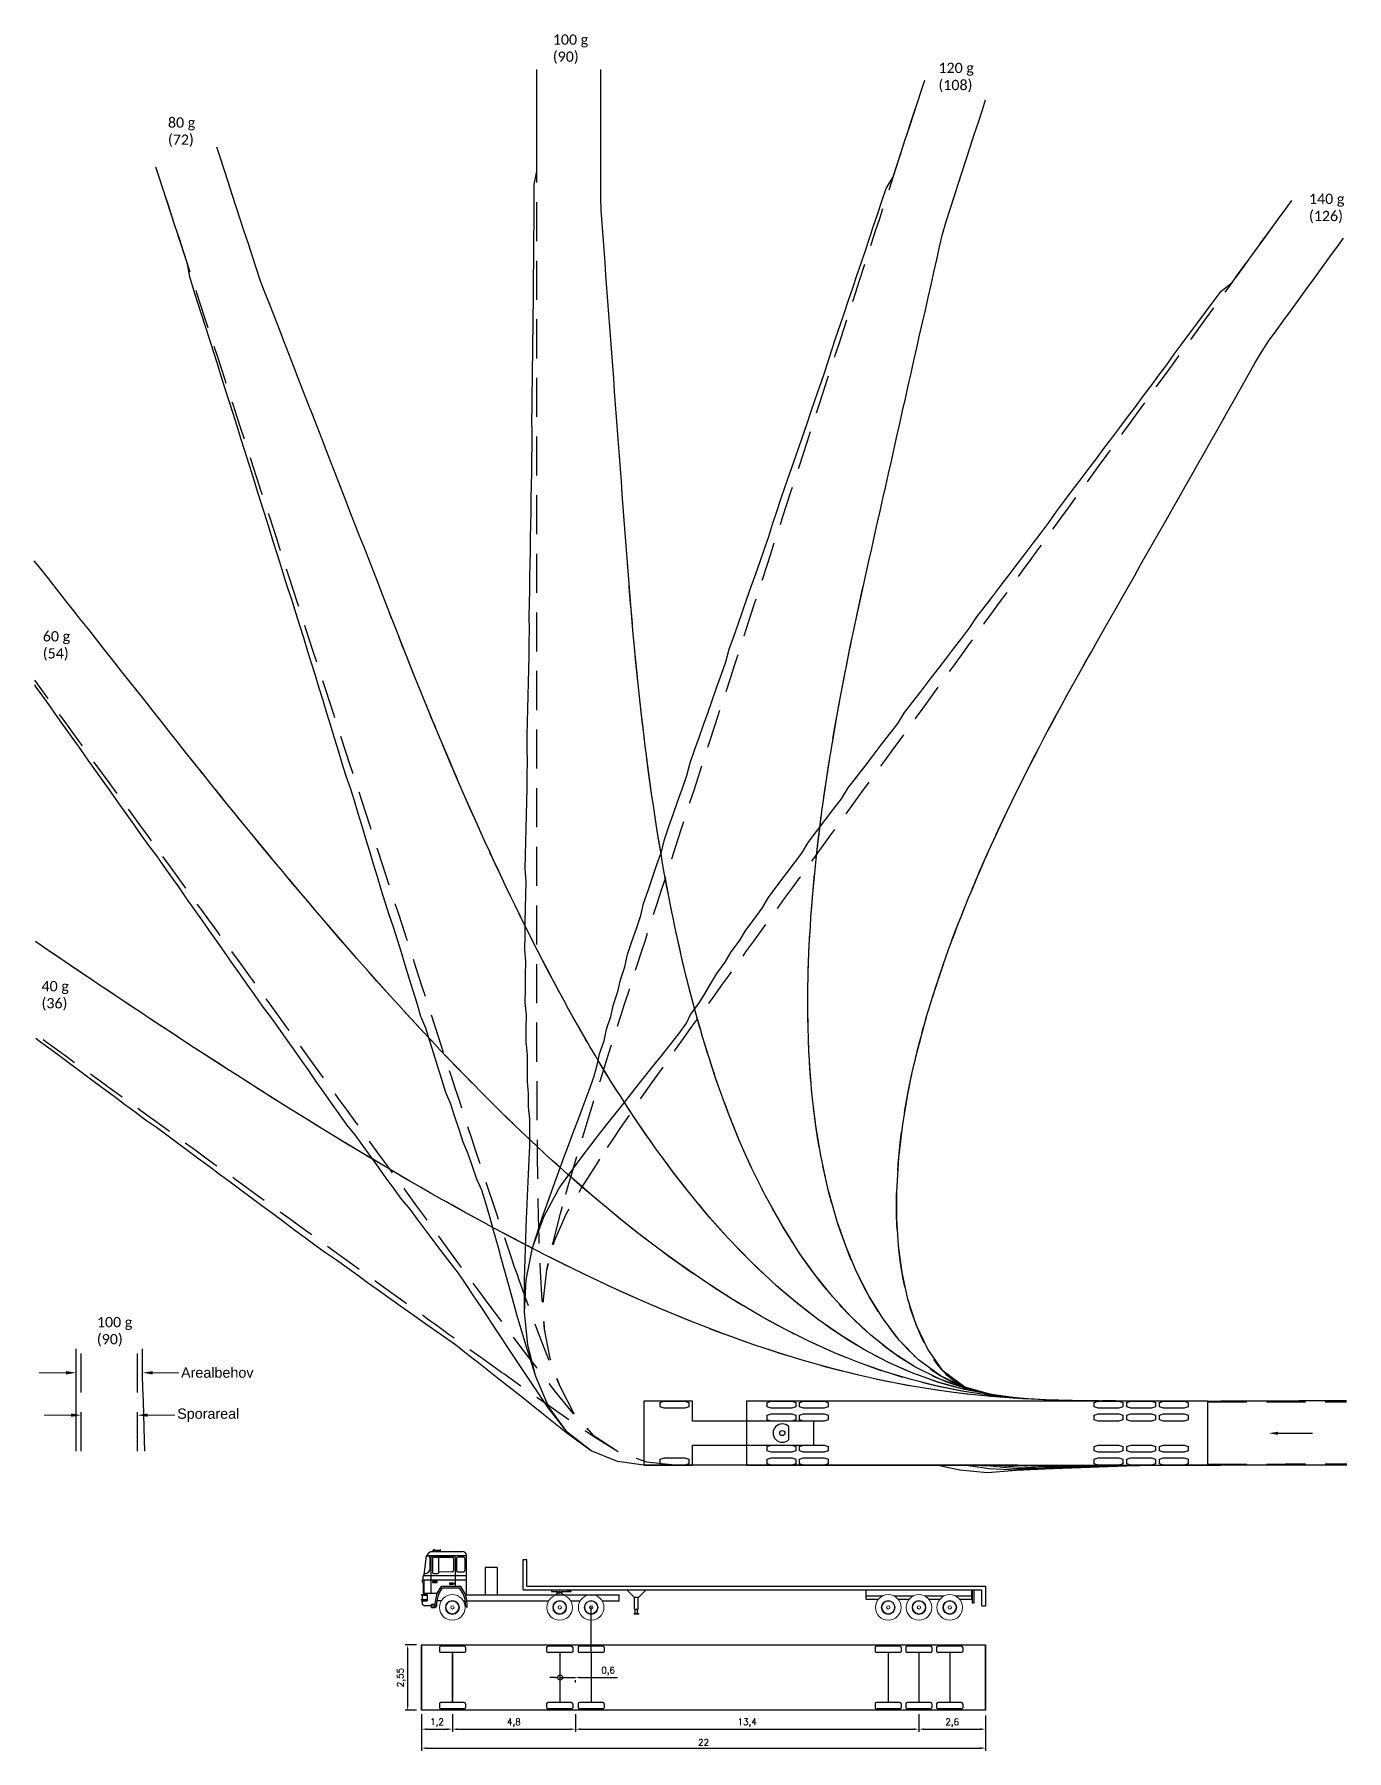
# Model space of a CAD drawing. Header units: millimetres. Extents: x -50.9 to 0.3, y -11.2 to 55.8.
import ezdxf
from ezdxf import colors
from ezdxf.entities.mleader import LeaderData, LeaderLine
from ezdxf.math import Vec2, Vec3

# ---------------------------------------------------------------- set-up
doc = ezdxf.new("R2010")
doc.units = ezdxf.units.MM
doc.linetypes.add('DASHEDX2', pattern=[1.5, 1, -0.5])
doc.layers.add('Tekst', color=4, linetype='Continuous')
doc.styles.add('BT standard', font='sanss___.ttf')
doc.styles.add('Legend', font='CALIBRI.TTF')
doc.styles.get("Standard").update_dxf_attribs({"font": 'romans'})
doc.dimstyles.new('ISO-25', dxfattribs={"dimtxt": 2.5, "dimasz": 2.5, "dimexe": 1.25, "dimexo": 0.625, "dimtad": 1, "dimtxsty": 'Standard', "dimcen": 2.5, "dimadec": 0, "dimazin": 0, "dimtfac": 1, "dimtmove": 0, "dimatfit": 3, "dimfxl": 1, "dimarcsym": 0})

# ---------------------------------------------------------------- blocks, each defined once
blk = doc.blocks.new('*D3740')
at = {"color": 0, "lineweight": -2, "transparency": 16777216}
for p, q in [((6, 1.427), (6, 0.738)), ((19.4, 1.427), (19.4, 0.738)), ((6.2, 0.838), (19.2, 0.838))]:
    blk.add_line(p, q, dxfattribs=at)
at = {"color": 0, "transparency": 16777216}
for points in [[(6.2, 0.872), (6.2, 0.805), (6, 0.838)], [(19.2, 0.872), (19.2, 0.805), (19.4, 0.838)]]:
    blk.add_solid(points, dxfattribs=at)
at = {"layer": 'Defpoints', "color": 0, "transparency": 16777216}
for p in [(6, 1.627), (19.4, 1.627), (19.4, 0.838)]:
    blk.add_point(p, dxfattribs=at)
at = {"color": 0, "transparency": 16777216, "insert": (12.7, 1.087), "char_height": 0.25, "attachment_point": 5}
blk.add_mtext('13,4', dxfattribs=at)
blk = doc.blocks.new('*D3741')
at = {"color": 0, "lineweight": -2, "transparency": 16777216}
for p, q in [((0, 1.377), (0, 0)), ((22, 1.377), (22, 0)), ((0.2, 0.1), (21.8, 0.1))]:
    blk.add_line(p, q, dxfattribs=at)
at = {"color": 0, "transparency": 16777216}
for points in [[(0.2, 0.133), (0.2, 0.067), (0, 0.1)], [(21.8, 0.133), (21.8, 0.067), (22, 0.1)]]:
    blk.add_solid(points, dxfattribs=at)
at = {"layer": 'Defpoints', "color": 0, "transparency": 16777216}
for p in [(0, 1.577), (22, 1.577), (22, 0.1)]:
    blk.add_point(p, dxfattribs=at)
at = {"color": 0, "transparency": 16777216, "insert": (11, 0.325), "char_height": 0.25, "attachment_point": 5}
blk.add_mtext('22', dxfattribs=at)
blk = doc.blocks.new('*D3742')
at = {"color": 0, "lineweight": -2, "transparency": 16777216}
for p, q in [((0, 1.427), (0, 0.738)), ((1.2, 1.427), (1.2, 0.738)), ((0.2, 0.838), (1, 0.838))]:
    blk.add_line(p, q, dxfattribs=at)
at = {"color": 0, "transparency": 16777216}
for points in [[(0.2, 0.872), (0.2, 0.805), (0, 0.838)], [(1, 0.872), (1, 0.805), (1.2, 0.838)]]:
    blk.add_solid(points, dxfattribs=at)
at = {"layer": 'Defpoints', "color": 0, "transparency": 16777216}
for p in [(0, 1.627), (1.2, 1.627), (1.2, 0.838)]:
    blk.add_point(p, dxfattribs=at)
at = {"color": 0, "transparency": 16777216, "insert": (0.6, 1.087), "char_height": 0.25, "attachment_point": 5}
blk.add_mtext('1,2', dxfattribs=at)
blk = doc.blocks.new('*D3743')
at = {"color": 0, "lineweight": -2, "transparency": 16777216}
for p, q in [((-0.2, 4.127), (-0.644, 4.127)), ((-0.544, 3.927), (-0.544, 1.777)), ((-0.2, 1.577), (-0.644, 1.577))]:
    blk.add_line(p, q, dxfattribs=at)
at = {"color": 0, "transparency": 16777216}
for points in [[(-0.577, 3.927), (-0.511, 3.927), (-0.544, 4.127)], [(-0.577, 1.777), (-0.511, 1.777), (-0.544, 1.577)]]:
    blk.add_solid(points, dxfattribs=at)
at = {"layer": 'Defpoints', "color": 0, "transparency": 16777216}
for p in [(0, 4.127), (-0.544, 1.577), (0, 1.577)]:
    blk.add_point(p, dxfattribs=at)
at = {"color": 0, "transparency": 16777216, "insert": (-0.793, 2.852), "char_height": 0.25, "attachment_point": 5, "rotation": 90}
blk.add_mtext('2,55', dxfattribs=at)
blk = doc.blocks.new('*D3744')
at = {"color": 0, "lineweight": -2, "transparency": 16777216}
for p, q in [((19.4, 1.427), (19.4, 0.738)), ((22, 1.377), (22, 0.738)), ((19.6, 0.838), (21.8, 0.838))]:
    blk.add_line(p, q, dxfattribs=at)
at = {"color": 0, "transparency": 16777216}
for points in [[(19.6, 0.872), (19.6, 0.805), (19.4, 0.838)], [(21.8, 0.872), (21.8, 0.805), (22, 0.838)]]:
    blk.add_solid(points, dxfattribs=at)
at = {"layer": 'Defpoints', "color": 0, "transparency": 16777216}
for p in [(19.4, 1.627), (22, 1.577), (22, 0.838)]:
    blk.add_point(p, dxfattribs=at)
at = {"color": 0, "transparency": 16777216, "insert": (20.7, 1.087), "char_height": 0.25, "attachment_point": 5}
blk.add_mtext('2,6', dxfattribs=at)
blk = doc.blocks.new('*D3745')
at = {"color": 0, "lineweight": -2, "transparency": 16777216}
for p, q in [((1.2, 1.427), (1.2, 0.738)), ((6, 1.427), (6, 0.738)), ((1.4, 0.838), (5.8, 0.838))]:
    blk.add_line(p, q, dxfattribs=at)
at = {"color": 0, "transparency": 16777216}
for points in [[(1.4, 0.872), (1.4, 0.805), (1.2, 0.838)], [(5.8, 0.872), (5.8, 0.805), (6, 0.838)]]:
    blk.add_solid(points, dxfattribs=at)
at = {"layer": 'Defpoints', "color": 0, "transparency": 16777216}
for p in [(1.2, 1.627), (6, 1.627), (6, 0.838)]:
    blk.add_point(p, dxfattribs=at)
at = {"color": 0, "transparency": 16777216, "insert": (3.6, 1.087), "char_height": 0.25, "attachment_point": 5}
blk.add_mtext('4,8', dxfattribs=at)
blk = doc.blocks.new('*D3746')
at = {"color": 0, "lineweight": -2, "transparency": 16777216}
for p, q in [((5.2, 2.852), (5, 2.852)), ((5.4, 2.852), (6, 2.852)), ((5.4, 2.654), (5.4, 2.752)), ((6, 2.654), (6, 2.752)), ((6.2, 2.852), (7.639, 2.852))]:
    blk.add_line(p, q, dxfattribs=at)
at = {"color": 0, "transparency": 16777216}
for points in [[(5.2, 2.885), (5.2, 2.818), (5.4, 2.852)], [(6.2, 2.885), (6.2, 2.818), (6, 2.852)]]:
    blk.add_solid(points, dxfattribs=at)
at = {"layer": 'Defpoints', "color": 0, "transparency": 16777216}
for p in [(5.4, 2.854), (6, 2.854), (6, 2.852)]:
    blk.add_point(p, dxfattribs=at)
at = {"color": 0, "transparency": 16777216, "insert": (7.277, 3.1), "char_height": 0.25, "attachment_point": 5}
blk.add_mtext('0,6', dxfattribs=at)
blk = doc.blocks.new('*U3731')
at = {"color": 1}
blk.add_circle((0, 0), 0.0127, dxfattribs=at)
blk = doc.blocks.new('*U3732')
at = {"color": 1}
blk.add_circle((0, 0), 0.0127, dxfattribs=at)
blk = doc.blocks.new('*U3733')
at = {"color": 1}
blk.add_circle((0, 0), 0.0127, dxfattribs=at)
blk = doc.blocks.new('*U3734')
at = {"color": 1}
blk.add_circle((0, 0), 0.0127, dxfattribs=at)
blk = doc.blocks.new('*U3735')
at = {"color": 1}
blk.add_circle((0, 0), 0.0127, dxfattribs=at)
blk = doc.blocks.new('*U3736')
at = {"color": 1}
blk.add_circle((0, 0), 0.0127, dxfattribs=at)
blk = doc.blocks.new('*U3737')
at = {"color": 1}
blk.add_circle((0, 0), 0.0127, dxfattribs=at)
blk = doc.blocks.new('*U3738')
at = {"color": 1}
blk.add_circle((0, 0), 0.0127, dxfattribs=at)
blk = doc.blocks.new('*U3739')
at = {"color": 7, "linetype": 'Continuous', "ltscale": 1.524}
blk.add_line((-5.653, 0.253), (-5.653, -0.253), dxfattribs=at)
at = {"color": 2, "linetype": 'Continuous', "ltscale": 1.524, "flags": 128}
for points in [[(-6.076, 1.197), (-6.076, 1.023), (-6.233, 0.971), (-7.037, 0.971), (-7.194, 1.023), (-7.194, 1.197), (-7.037, 1.25), (-6.233, 1.25)], [(-6.076, 0.695), (-6.076, 0.52), (-6.233, 0.468), (-7.037, 0.468), (-7.194, 0.52), (-7.194, 0.695), (-7.037, 0.747), (-6.233, 0.747)], [(-4.806, 1.197), (-4.806, 1.023), (-4.963, 0.971), (-5.767, 0.971), (-5.924, 1.023), (-5.924, 1.197), (-5.767, 1.25), (-4.963, 1.25)], [(-4.806, 0.695), (-4.806, 0.52), (-4.963, 0.468), (-5.767, 0.468), (-5.924, 0.52), (-5.924, 0.695), (-5.767, 0.747), (-4.963, 0.747)], [(-6.076, -0.52), (-6.076, -0.695), (-6.233, -0.747), (-7.037, -0.747), (-7.194, -0.695), (-7.194, -0.52), (-7.037, -0.468), (-6.233, -0.468)], [(-4.806, -0.52), (-4.806, -0.695), (-4.963, -0.747), (-5.767, -0.747), (-5.924, -0.695), (-5.924, -0.52), (-5.767, -0.468), (-4.963, -0.468)], [(-6.076, -1.023), (-6.076, -1.197), (-6.233, -1.25), (-7.037, -1.25), (-7.194, -1.197), (-7.194, -1.023), (-7.037, -0.971), (-6.233, -0.971)], [(-4.806, -1.023), (-4.806, -1.197), (-4.963, -1.25), (-5.767, -1.25), (-5.924, -1.197), (-5.924, -1.023), (-5.767, -0.971), (-4.963, -0.971)]]:
    blk.add_lwpolyline(points, close=True, dxfattribs=at)
at = {"color": 7, "linetype": 'Continuous', "ltscale": 1.524}
blk.add_lwpolyline([(0, 1.25), (-1.9, 1.25), (-1.9, 0.468), (-6.635, 0.468), (-6.635, -0.468), (-1.9, -0.468), (-1.9, -1.25), (0, -1.25), (0, 1.25), (0, 1.25)], close=True, dxfattribs=at)
blk.add_arc((-5.4, 0), 0.357, 225, 135, dxfattribs=at)
blk = doc.blocks.new('A$C6FBD76E7')
at = {"color": 0}
for p, q in [((0.172, 7.584), (0.089, 6.876)), ((0.283, 7.58), (0.172, 7.58)), ((0.192, 7.617), (1.749, 7.617)), ((0.326, 7.537), (0.326, 7.038)), ((0.357, 7.537), (0.357, 6.147)), ((0.375, 7.768), (1.591, 7.768)), ((0.4, 7.58), (1.261, 7.58)), ((0.419, 7.499), (0.419, 6.95)), ((0.437, 7.807), (0.582, 7.768)), ((0.437, 7.768), (0.437, 7.807)), ((0.462, 7.542), (1.199, 7.542)), ((0.479, 7.795), (0.479, 7.855)), ((0.479, 7.855), (0.52, 7.821)), ((0.507, 7.788), (0.52, 7.798)), ((0.52, 7.821), (0.714, 7.821)), ((0.52, 7.798), (0.712, 7.798)), ((0.675, 6.963), (0.675, 7.542)), ((0.712, 7.798), (0.734, 7.766)), ((0.714, 7.821), (0.734, 7.85)), ((0.734, 7.766), (0.734, 7.85)), ((1.241, 7.499), (1.241, 7.023)), ((1.304, 7.537), (1.304, 6.397)), ((1.366, 7.499), (1.366, 7.023)), ((1.644, 7.542), (1.409, 7.542)), ((1.687, 7.499), (1.687, 7.023)), ((1.749, 6.079), (1.749, 7.617)), ((3.96, 7.462), (4.102, 7.462)), ((3.96, 6.269), (3.96, 7.462)), ((4.102, 6.41), (4.102, 7.462)), ((0.089, 6.876), (0.045, 6.795)), ((0.045, 6.795), (0.045, 6.664)), ((0.062, 6.826), (1.749, 6.826)), ((0.462, 6.907), (0.631, 6.907)), ((0.675, 6.963), (0.631, 6.907)), ((1.2, 6.981), (0.675, 6.963)), ((1.409, 6.981), (1.644, 6.981)), ((2.949, 7.148), (2.479, 7.148)), ((2.479, 7.148), (2.479, 6.083)), ((2.949, 7.148), (2.949, 6.083)), ((0, 6.085), (0.219, 6.085)), ((0, 6.06), (0, 6.085)), ((0, 6.06), (0.219, 6.06)), ((0.02, 6.06), (0.02, 5.898)), ((0.027, 6.639), (0.045, 6.664)), ((0.027, 6.639), (0.027, 6.59)), ((0.027, 6.59), (0.058, 6.553)), ((0.045, 6.664), (1.749, 6.664)), ((0.058, 6.553), (0.058, 6.147)), ((0.058, 6.147), (0.611, 6.147)), ((0.083, 6.664), (0.083, 6.147)), ((0.144, 6.147), (0.144, 6.085)), ((0.219, 6.085), (0.219, 5.841)), ((0.606, 6.602), (0.425, 6.602)), ((0.425, 6.602), (0.425, 6.558)), ((0.425, 6.558), (0.606, 6.558)), ((0.606, 6.558), (0.606, 6.602)), ((0.611, 6.147), (0.773, 6.397)), ((0.674, 6.121), (0.82, 6.347)), ((1.524, 6.397), (0.773, 6.397)), ((0.82, 6.347), (1.477, 6.347)), ((1.104, 6.484), (1.104, 6.552)), ((1.104, 6.552), (1.217, 6.552)), ((1.217, 6.484), (1.104, 6.484)), ((1.217, 6.552), (1.217, 6.484)), ((1.217, 6.534), (1.304, 6.534)), ((1.217, 6.502), (1.304, 6.502)), ((1.623, 6.121), (1.477, 6.347)), ((1.685, 6.147), (1.524, 6.397)), ((1.709, 6.083), (2.479, 6.083)), ((2.479, 6.083), (7.705, 6.083)), ((3.96, 6.269), (21.858, 6.269)), ((4.102, 6.41), (22, 6.41)), ((5.013, 6.269), (5.567, 6.269)), ((5.066, 6.269), (5.066, 6.203)), ((5.066, 6.203), (5.304, 6.203)), ((5.255, 6.083), (5.298, 6.159)), ((5.261, 6.083), (5.303, 6.156)), ((5.309, 6.165), (5.358, 6.165)), ((5.309, 6.159), (5.369, 6.159)), ((5.315, 6.165), (5.341, 6.186)), ((5.347, 6.176), (5.343, 6.165)), ((5.464, 6.159), (5.403, 6.159)), ((5.464, 6.165), (5.414, 6.165)), ((5.425, 6.176), (5.429, 6.165)), ((5.458, 6.165), (5.432, 6.186)), ((5.468, 6.203), (5.832, 6.203)), ((5.511, 6.083), (5.469, 6.156)), ((5.518, 6.083), (5.474, 6.159)), ((5.522, 6.083), (6.371, 6.083)), ((5.62, 6.269), (5.832, 6.216)), ((7.705, 5.844), (7.705, 6.083)), ((8.286, 5.986), (8.003, 6.269)), ((8.475, 5.986), (8.758, 6.269)), ((17.343, 5.915), (17.343, 6.269)), ((17.343, 6.033), (17.978, 6.033)), ((18.427, 6.033), (19.178, 6.033)), ((19.627, 6.033), (20.378, 6.033)), ((20.827, 6.033), (21.462, 6.033)), ((21.462, 5.915), (21.462, 6.269)), ((21.492, 5.751), (21.492, 6.269)), ((21.539, 6.269), (21.539, 5.751)), ((21.858, 5.646), (21.858, 6.269)), ((22, 6.41), (22, 5.646)), ((0, 5.898), (0.219, 5.898)), ((0, 5.873), (0, 5.898)), ((0, 5.873), (0.219, 5.873)), ((0.02, 5.841), (0.219, 5.841)), ((0.02, 5.786), (0.02, 5.841)), ((0.02, 5.786), (0.02, 5.708)), ((0.02, 5.708), (0.125, 5.653)), ((0.387, 5.653), (0.125, 5.653)), ((0.387, 5.719), (0.521, 5.719)), ((0.387, 5.587), (0.387, 5.719)), ((0.387, 5.691), (0.521, 5.691)), ((0.387, 5.616), (0.522, 5.616)), ((0.387, 5.587), (0.524, 5.587)), ((0.581, 5.649), (0.524, 5.587)), ((0.598, 5.862), (0.784, 5.862)), ((1.628, 5.844), (1.702, 5.844)), ((1.715, 5.649), (1.773, 5.587)), ((1.765, 5.844), (4.959, 5.844)), ((5.814, 5.844), (6.186, 5.844)), ((7.041, 5.844), (7.705, 5.844)), ((8.286, 5.986), (8.475, 5.986)), ((8.286, 5.355), (8.475, 5.355)), ((8.286, 5.332), (8.286, 5.355)), ((8.309, 5.513), (8.309, 5.986)), ((8.309, 5.513), (8.451, 5.513)), ((8.333, 5.355), (8.333, 5.513)), ((8.427, 5.355), (8.427, 5.513)), ((8.451, 5.513), (8.451, 5.986)), ((8.475, 5.332), (8.475, 5.355)), ((17.343, 5.915), (17.826, 5.915)), ((18.579, 5.915), (19.026, 5.915)), ((19.779, 5.915), (20.226, 5.915)), ((20.979, 5.915), (21.166, 5.915)), ((20.979, 5.915), (21.462, 5.915)), ((21.539, 5.751), (21.492, 5.751)), ((21.858, 5.646), (22, 5.646)), ((8.286, 5.332), (8.475, 5.332))]:
    blk.add_line(p, q, dxfattribs=at)
for p, q in [((6.614, 3.823), (6.614, 5.637)), ((0, 4.127), (0, 1.577)), ((0, 4.127), (0, 1.577)), ((0.692, 4.027), (0.692, 3.873)), ((1.658, 4.077), (0.742, 4.077)), ((1.708, 4.027), (1.708, 3.873)), ((4.878, 4.027), (4.878, 3.873)), ((5.844, 4.077), (4.928, 4.077)), ((5.894, 4.027), (5.894, 3.873)), ((6.106, 4.027), (6.106, 3.873)), ((7.072, 4.077), (6.156, 4.077)), ((7.122, 4.027), (7.122, 3.873)), ((17.692, 4.027), (17.692, 3.873)), ((18.658, 4.077), (17.742, 4.077)), ((18.708, 4.027), (18.708, 3.873)), ((18.892, 4.027), (18.892, 3.873)), ((19.858, 4.077), (18.942, 4.077)), ((19.908, 4.027), (19.908, 3.873)), ((20.092, 4.027), (20.092, 3.873)), ((21.058, 4.077), (20.142, 4.077)), ((21.108, 4.027), (21.108, 3.873)), ((22, 4.127), (22, 1.577)), ((22, 1.577), (22, 4.127)), ((1.658, 3.823), (0.742, 3.823)), ((1.2, 3.823), (1.2, 1.881)), ((1.2, 1.881), (1.2, 3.823)), ((5.844, 3.823), (4.928, 3.823)), ((5.386, 3.823), (5.386, 1.881)), ((7.072, 3.823), (6.156, 3.823)), ((6.614, 3.823), (6.614, 1.881)), ((18.658, 3.823), (17.742, 3.823)), ((18.2, 3.823), (18.2, 1.881)), ((19.858, 3.823), (18.942, 3.823)), ((19.4, 3.823), (19.4, 1.881)), ((19.4, 3.823), (19.4, 1.881)), ((21.058, 3.823), (20.142, 3.823)), ((20.6, 3.823), (20.6, 1.881)), ((0.692, 1.831), (0.692, 1.677)), ((1.658, 1.881), (0.742, 1.881)), ((1.658, 1.627), (0.742, 1.627)), ((1.708, 1.831), (1.708, 1.677)), ((4.878, 1.831), (4.878, 1.677)), ((5.844, 1.881), (4.928, 1.881)), ((5.844, 1.627), (4.928, 1.627)), ((5.894, 1.831), (5.894, 1.677)), ((6.106, 1.831), (6.106, 1.677)), ((7.072, 1.881), (6.156, 1.881)), ((7.072, 1.627), (6.156, 1.627)), ((7.122, 1.831), (7.122, 1.677)), ((17.692, 1.831), (17.692, 1.677)), ((18.658, 1.881), (17.742, 1.881)), ((18.658, 1.627), (17.742, 1.627)), ((18.708, 1.831), (18.708, 1.677)), ((18.892, 1.831), (18.892, 1.677)), ((19.858, 1.881), (18.942, 1.881)), ((19.858, 1.627), (18.942, 1.627)), ((19.908, 1.831), (19.908, 1.677)), ((20.092, 1.831), (20.092, 1.677)), ((21.058, 1.881), (20.142, 1.881)), ((21.058, 1.627), (20.142, 1.627)), ((21.108, 1.831), (21.108, 1.677))]:
    blk.add_line(p, q)
blk.add_lwpolyline([(0, 4.127), (22, 4.127), (22, 1.577), (0, 1.577)], close=True)
at = {"color": 0, "lineweight": 0}
for centre, radius in [((1.2, 5.587), 0.499), ((5.386, 5.587), 0.499), ((5.386, 6.203), 0.0147), ((6.614, 5.587), 0.499), ((18.203, 5.587), 0.499), ((19.403, 5.587), 0.499), ((20.603, 5.587), 0.499), ((1.2, 5.587), 0.272), ((1.2, 5.587), 0.249), ((1.2, 5.587), 0.0652), ((5.386, 5.587), 0.272), ((5.386, 5.587), 0.249), ((5.386, 5.587), 0.0652), ((6.614, 5.587), 0.272), ((6.614, 5.587), 0.249), ((6.614, 5.587), 0.0652), ((18.203, 5.587), 0.272), ((18.203, 5.587), 0.249), ((18.203, 5.587), 0.0652), ((19.403, 5.587), 0.272), ((19.403, 5.587), 0.249), ((19.403, 5.587), 0.0652), ((20.603, 5.587), 0.272), ((20.603, 5.587), 0.249), ((20.603, 5.587), 0.0652)]:
    blk.add_circle(centre, radius, dxfattribs=at)
blk.add_circle((5.4, 2.854), 0.1)
at = {"color": 0}
for centre, radius, start, end in [((0.528, 7.395), 0.402, 112.29274, 152.07753), ((0.283, 7.537), 0.0429, 0, 90), ((0.4, 7.537), 0.0429, 90, 180), ((0.462, 7.499), 0.0429, 90, 180), ((0.452, 7.787), 0.0245, 127.09681, 232.90319), ((1.199, 7.499), 0.0429, 0, 90), ((1.261, 7.537), 0.0429, 0, 90), ((1.409, 7.499), 0.0429, 90, 180), ((1.591, 7.61), 0.158, 2.69137, 90), ((1.644, 7.499), 0.0429, 0, 90), ((0.12, 7.132), 0.226, 262.97664, 335.50864), ((0.462, 6.95), 0.0429, 180, 270), ((1.199, 7.023), 0.0429, 271.88728, 0), ((1.409, 7.023), 0.0429, 180, 270), ((1.644, 7.023), 0.0429, 270, 0), ((1.78, 5.678), 1.259, 158.12021, 184.14986), ((1.765, 5.662), 1.184, 157.17984, 180.61941), ((0.532, 5.662), 1.184, 359.38059, 22.82016), ((0.517, 5.678), 1.259, 355.85014, 21.87979), ((5.309, 6.153), 0.0118, 90, 150), ((5.309, 6.153), 0.0059, 90, 150), ((5.304, 6.156), 0.0472, 30, 90), ((5.386, 6.203), 0.0472, 210, 330), ((5.468, 6.156), 0.0472, 90, 150), ((5.464, 6.153), 0.0118, 30, 90), ((5.464, 6.153), 0.0059, 30, 90), ((5.824, 6.209), 0.0105, 321.14477, 38.85523)]:
    blk.add_arc(centre, radius, start, end, dxfattribs=at)
for centre, start, end in [((0.742, 4.027), 90, 180), ((1.658, 4.027), 0, 90), ((4.928, 4.027), 90, 180), ((5.844, 4.027), 0, 90), ((6.156, 4.027), 90, 180), ((7.072, 4.027), 0, 90), ((17.742, 4.027), 90, 180), ((18.658, 4.027), 0, 90), ((18.942, 4.027), 90, 180), ((19.858, 4.027), 0, 90), ((20.142, 4.027), 90, 180), ((21.058, 4.027), 0, 90), ((0.742, 3.873), 180, 270), ((1.658, 3.873), 270, 0), ((4.928, 3.873), 180, 270), ((5.844, 3.873), 270, 0), ((6.156, 3.873), 180, 270), ((7.072, 3.873), 270, 0), ((17.742, 3.873), 180, 270), ((18.658, 3.873), 270, 0), ((18.942, 3.873), 180, 270), ((19.858, 3.873), 270, 0), ((20.142, 3.873), 180, 270), ((21.058, 3.873), 270, 0), ((0.742, 1.831), 90, 180), ((0.742, 1.677), 180, 270), ((1.658, 1.831), 0, 90), ((1.658, 1.677), 270, 0), ((4.928, 1.831), 90, 180), ((4.928, 1.677), 180, 270), ((5.844, 1.831), 0, 90), ((5.844, 1.677), 270, 0), ((6.156, 1.831), 90, 180), ((6.156, 1.677), 180, 270), ((7.072, 1.831), 0, 90), ((7.072, 1.677), 270, 0), ((17.742, 1.831), 90, 180), ((17.742, 1.677), 180, 270), ((18.658, 1.831), 0, 90), ((18.658, 1.677), 270, 0), ((18.942, 1.831), 90, 180), ((18.942, 1.677), 180, 270), ((19.858, 1.831), 0, 90), ((19.858, 1.677), 270, 0), ((20.142, 1.831), 90, 180), ((20.142, 1.677), 180, 270), ((21.058, 1.831), 0, 90), ((21.058, 1.677), 270, 0)]:
    blk.add_arc(centre, 0.05, start, end)
dim = blk.add_linear_dim(base=(-0.544, 1.577), p1=(0, 4.127), p2=(0, 1.577), angle=270, dimstyle='ISO-25', override={"dimtxt": 0.25, "dimasz": 0.2, "dimexe": 0.1, "dimexo": 0.2, "dimgap": 0.1})
dim.commit()
dim.dimension.update_dxf_attribs({"geometry": '*D3743', "text_midpoint": (-0.793, 2.852)})
dim = blk.add_linear_dim(base=(6, 2.852), p1=(5.4, 2.854), p2=(6, 2.854), dimstyle='ISO-25', override={"dimtxt": 0.25, "dimasz": 0.2, "dimexe": 0.1, "dimexo": 0.2, "dimgap": 0.1})
dim.commit()
dim.dimension.update_dxf_attribs({"geometry": '*D3746', "text_midpoint": (7.277, 2.852), "dimtype": 128})
for base, p1, p2, picture, middle in [((1.2, 0.838), (0, 1.627), (1.2, 1.627), '*D3742', (0.6, 1.087)), ((22, 0.1), (0, 1.577), (22, 1.577), '*D3741', (11, 0.325)), ((6, 0.838), (1.2, 1.627), (6, 1.627), '*D3745', (3.6, 1.087)), ((19.4, 0.838), (6, 1.627), (19.4, 1.627), '*D3740', (12.7, 1.087)), ((22, 0.838), (19.4, 1.627), (22, 1.577), '*D3744', (20.7, 1.087))]:
    dim = blk.add_linear_dim(base=base, p1=p1, p2=p2, dimstyle='ISO-25', override={"dimtxt": 0.25, "dimasz": 0.2, "dimexe": 0.1, "dimexo": 0.2, "dimgap": 0.1})
    dim.commit()
    dim.dimension.update_dxf_attribs({"geometry": picture, "text_midpoint": middle})
blk = doc.blocks.new('signatur')
at = {"color": 1, "linetype": 'Continuous', "ltscale": 1.524, "flags": 128}
for points in [[(875.573, 75.73), (875.575, 76.108), (875.577, 76.618), (875.579, 77.128), (875.58, 77.638), (875.582, 78.147), (875.583, 78.657), (875.584, 79.166), (875.585, 79.675), (875.585, 79.721)], [(878.256, 75.73), (878.244, 76.155), (878.23, 76.66), (878.215, 77.166), (878.2, 77.672), (878.186, 78.178), (878.171, 78.684), (878.164, 79.191), (878.162, 79.698), (878.162, 79.721)]]:
    blk.add_lwpolyline(points, dxfattribs=at)
at = {"color": 2, "linetype": 'DASHEDX2', "ltscale": 1.524, "flags": 128}
for points in [[(875.773, 75.73), (875.773, 75.732), (875.773, 76.241), (875.773, 76.751), (875.773, 77.26), (875.773, 77.766), (875.773, 78.275), (875.773, 78.784), (875.773, 79.293), (875.773, 79.721)], [(877.974, 75.73), (877.974, 75.732), (877.974, 76.241), (877.974, 76.751), (877.974, 77.26), (877.974, 77.766), (877.974, 78.275), (877.974, 78.784), (877.974, 79.293), (877.974, 79.721)]]:
    blk.add_lwpolyline(points, dxfattribs=at)
at = {"layer": 'Tekst', "insert": (876.387, 80.96), "char_height": 0.4, "attachment_point": 1, "style": 'Legend'}
blk.add_mtext_dynamic_manual_height_columns('100 g \\P(90)', width=2.42155, gutter_width=12.5, heights=[0], dxfattribs=at)
ml = blk.add_multileader_mtext('Standard')
ml.set_content('', color=256)
ml.set_leader_properties(lineweight=9)
ml.build(insert=Vec2(0, 0))
ml.multileader.update_dxf_attribs({"text_right_attachment_type": 6, "dogleg_length": 0.1, "arrow_head_size": 0.4})
ctx = ml.context
ctx.base_point, ctx.char_height, ctx.arrow_head_size, ctx.landing_gap_size, ctx.plane_origin = Vec3(874.047, 79.085), 0.6, 0.4, 0.09, Vec3(875.584, 78.785)
ctx.right_attachment, ctx.text_align_type = 6, 2
notes = []
notes.append((ctx, [(0, (1, 1, 0), (874.327, 78.785), (-1, 0), 0.1, [(0, [(875.584, 78.785)], 0, [])])]))
ctx.mtext.insert, ctx.mtext.alignment, ctx.mtext.flow_direction = Vec3(874.137, 79.385), 3, 5
ml = blk.add_multileader_mtext('Standard')
ml.set_content('Arealbehov', color=256, style='BT standard')
ml.set_leader_properties(lineweight=9)
ml.build(insert=Vec2(0, 0))
ml.multileader.update_dxf_attribs({"text_right_attachment_type": 6, "dogleg_length": 0.1, "arrow_head_size": 0.4})
ctx = ml.context
ctx.base_point, ctx.char_height, ctx.arrow_head_size, ctx.landing_gap_size, ctx.plane_origin = Vec3(879.581, 78.784), 0.4, 0.4, 0.09, Vec3(878.124, 78.784)
ctx.right_attachment = 6
notes.append((ctx, [(0, (1, 1, 0), (879.526, 78.784), (1, 0), 0.0548, [(0, [(878.169, 78.785)], 0, [])])]))
ctx.mtext.insert, ctx.mtext.flow_direction = Vec3(879.671, 78.991), 5
ml = blk.add_multileader_mtext('Standard')
ml.set_content('', color=256)
ml.set_leader_properties(lineweight=9)
ml.build(insert=Vec2(0, 0))
ml.multileader.update_dxf_attribs({"text_right_attachment_type": 6, "dogleg_length": 0.1, "arrow_head_size": 0.4})
ctx = ml.context
ctx.base_point, ctx.char_height, ctx.arrow_head_size, ctx.landing_gap_size, ctx.plane_origin = Vec3(874.237, 77.43), 0.6, 0.4, 0.09, Vec3(875.773, 77.13)
ctx.right_attachment, ctx.text_align_type = 6, 2
notes.append((ctx, [(0, (1, 1, 0), (874.517, 77.13), (-1, 0), 0.1, [(0, [(875.773, 77.13)], 0, [])])]))
ctx.mtext.insert, ctx.mtext.alignment, ctx.mtext.flow_direction = Vec3(874.327, 77.73), 3, 5
ml = blk.add_multileader_mtext('Standard')
ml.set_content('Sporareal', color=256, style='BT standard')
ml.set_leader_properties(lineweight=9)
ml.build(insert=Vec2(0, 0))
ml.multileader.update_dxf_attribs({"text_right_attachment_type": 6, "dogleg_length": 0.1, "arrow_head_size": 0.4})
ctx = ml.context
ctx.base_point, ctx.char_height, ctx.arrow_head_size, ctx.landing_gap_size, ctx.plane_origin = Vec3(879.431, 77.13), 0.4, 0.4, 0.09, Vec3(877.929, 77.13)
ctx.right_attachment = 6
notes.append((ctx, [(0, (1, 1, 0), (879.331, 77.13), (1, 0), 0.1, [(0, [(877.974, 77.13)], 0, [])])]))
ctx.mtext.insert, ctx.mtext.flow_direction = Vec3(879.521, 77.39), 5
for ctx, leaders in notes:
    for number, flags, end, landing, length, lines in leaders:
        leader = LeaderData()
        leader.index, (leader.has_last_leader_line, leader.has_dogleg_vector, leader.attachment_direction) = number, flags
        leader.last_leader_point, leader.dogleg_vector, leader.dogleg_length = Vec3(end), Vec3(landing), length
        for number, points, colour, breaks in lines:
            line = LeaderLine()
            line.index, line.vertices, line.color, line.breaks = number, Vec3.list(points), colors.encode_raw_color(colour), breaks
            leader.lines.append(line)
        ctx.leaders.append(leader)
blk = doc.blocks.new('SKT B')
at = {"color": 1, "linetype": 'Continuous', "ltscale": 1.524, "flags": 128}
for points in [[(-31.644, 9.844), (-31.629, 10.191), (-31.604, 10.763), (-31.579, 11.328), (-31.555, 11.887), (-31.531, 12.44), (-31.526, 12.969), (-31.526, 13.49), (-31.577, 13.955), (-31.576, 14.48), (-31.626, 14.951), (-31.624, 15.478), (-31.622, 16.005), (-31.67, 16.485), (-31.666, 17.013), (-31.661, 17.542), (-31.706, 18.029), (-31.7, 18.558), (-31.693, 19.087), (-31.685, 19.615), (-31.726, 20.108), (-31.716, 20.637), (-31.707, 21.164), (-31.697, 21.691), (-31.687, 22.217), (-31.676, 22.742), (-31.709, 23.242), (-31.697, 23.767), (-31.686, 24.291), (-31.674, 24.814), (-31.662, 25.336), (-31.65, 25.857), (-31.638, 26.378), (-31.627, 26.898), (-31.615, 27.417), (-31.639, 27.922), (-31.627, 28.441), (-31.615, 28.959), (-31.603, 29.476), (-31.592, 29.993), (-31.581, 30.509), (-31.57, 31.025), (-31.559, 31.541), (-31.549, 32.055), (-31.539, 32.57), (-31.555, 33.077), (-31.545, 33.591), (-31.534, 34.105), (-31.525, 34.618), (-31.515, 35.131), (-31.506, 35.644), (-31.497, 36.156), (-31.489, 36.668), (-31.48, 37.18), (-31.472, 37.692), (-31.465, 38.203), (-31.457, 38.715), (-31.45, 39.226), (-31.443, 39.736), (-31.436, 40.247), (-31.446, 40.755), (-31.439, 41.266), (-31.432, 41.776), (-31.426, 42.286), (-31.42, 42.797), (-31.414, 43.307), (-31.408, 43.817), (-31.403, 44.326), (-31.397, 44.836), (-31.392, 45.346), (-31.387, 45.855), (-31.383, 46.365), (-31.378, 46.874), (-31.374, 47.384), (-31.369, 47.893), (-31.365, 48.402), (-31.361, 48.911), (-31.358, 49.42), (-31.354, 49.929), (-31.258, 50.445), (-31.258, 50.954), (-31.258, 51.462), (-31.258, 51.971), (-31.257, 52.479), (-31.257, 52.988), (-31.257, 53.497), (-31.257, 54.005), (-31.257, 54.412)], [(-24.342, 15.269), (-24.384, 15.396), (-24.458, 15.621), (-24.539, 15.874), (-24.62, 16.129), (-24.703, 16.399), (-24.788, 16.682), (-24.877, 16.986), (-24.966, 17.294), (-25.055, 17.613), (-25.145, 17.943), (-25.235, 18.284), (-25.326, 18.635), (-25.416, 18.995), (-25.506, 19.365), (-25.596, 19.743), (-25.684, 20.129), (-25.772, 20.522), (-25.859, 20.925), (-25.944, 21.333), (-26.028, 21.747), (-26.111, 22.167), (-26.192, 22.593), (-26.271, 23.024), (-26.349, 23.46), (-26.425, 23.901), (-26.499, 24.347), (-26.571, 24.797), (-26.642, 25.25), (-26.711, 25.708), (-26.778, 26.169), (-26.843, 26.633), (-26.907, 27.1), (-26.969, 27.57), (-27.029, 28.042), (-27.087, 28.517), (-27.143, 28.995), (-27.198, 29.474), (-27.251, 29.956), (-27.302, 30.439), (-27.352, 30.924), (-27.401, 31.411), (-27.447, 31.899), (-27.493, 32.389), (-27.536, 32.88), (-27.579, 33.372), (-27.62, 33.865), (-27.659, 34.36), (-27.697, 34.855), (-27.735, 35.352), (-27.772, 35.849), (-27.809, 36.346), (-27.846, 36.845), (-27.883, 37.344), (-27.921, 37.843), (-27.958, 38.344), (-27.995, 38.844), (-28.033, 39.345), (-28.07, 39.847), (-28.107, 40.349), (-28.145, 40.851), (-28.182, 41.354), (-28.22, 41.857), (-28.257, 42.36), (-28.295, 42.863), (-28.333, 43.367), (-28.37, 43.871), (-28.408, 44.375), (-28.445, 44.88), (-28.483, 45.384), (-28.521, 45.889), (-28.558, 46.394), (-28.596, 46.899), (-28.634, 47.404), (-28.672, 47.91), (-28.709, 48.415), (-28.747, 48.921), (-28.757, 49.429), (-28.757, 49.937), (-28.757, 50.446), (-28.757, 50.954), (-28.757, 51.463), (-28.757, 51.971), (-28.757, 52.48), (-28.757, 52.988), (-28.757, 53.497), (-28.757, 54.005), (-28.757, 54.412)], [(-30.338, 11.612), (-30.215, 11.943), (-30.012, 12.489), (-29.81, 13.027), (-29.611, 13.558), (-29.415, 14.084), (-29.22, 14.605), (-29.029, 15.121), (-28.906, 15.58), (-28.805, 16.026), (-28.635, 16.528), (-28.535, 16.981), (-28.366, 17.485), (-28.265, 17.945), (-28.095, 18.451), (-27.993, 18.916), (-27.822, 19.423), (-27.718, 19.893), (-27.546, 20.401), (-27.373, 20.908), (-27.201, 21.414), (-27.091, 21.891), (-26.917, 22.397), (-26.743, 22.901), (-26.569, 23.405), (-26.394, 23.907), (-26.278, 24.39), (-26.102, 24.891), (-25.927, 25.392), (-25.751, 25.891), (-25.576, 26.389), (-25.402, 26.886), (-25.277, 27.373), (-25.101, 27.869), (-24.926, 28.365), (-24.751, 28.859), (-24.577, 29.353), (-24.403, 29.846), (-24.229, 30.338), (-24.056, 30.829), (-23.884, 31.32), (-23.75, 31.808), (-23.577, 32.298), (-23.404, 32.787), (-23.232, 33.276), (-23.061, 33.765), (-22.89, 34.253), (-22.719, 34.741), (-22.549, 35.228), (-22.38, 35.715), (-22.21, 36.201), (-22.069, 36.689), (-21.9, 37.175), (-21.731, 37.661), (-21.563, 38.147), (-21.395, 38.632), (-21.227, 39.117), (-21.06, 39.602), (-20.893, 40.087), (-20.727, 40.572), (-20.561, 41.057), (-20.395, 41.541), (-20.23, 42.026), (-20.064, 42.51), (-19.9, 42.994), (-19.752, 43.481), (-19.587, 43.965), (-19.422, 44.449), (-19.258, 44.933), (-19.094, 45.416), (-18.931, 45.9), (-18.767, 46.384), (-18.604, 46.868), (-18.441, 47.351), (-18.278, 47.835), (-18.116, 48.319), (-17.953, 48.802), (-17.791, 49.286), (-17.629, 49.77), (-17.353, 50.227), (-17.196, 50.712), (-17.039, 51.196), (-16.881, 51.68), (-16.724, 52.164), (-16.567, 52.648), (-16.409, 53.132), (-16.252, 53.617), (-16.126, 54.004)], [(-20.649, 16.317), (-20.652, 16.398), (-20.658, 16.566), (-20.664, 16.732), (-20.67, 16.932), (-20.675, 17.133), (-20.679, 17.35), (-20.682, 17.582), (-20.684, 17.839), (-20.684, 18.1), (-20.683, 18.374), (-20.679, 18.662), (-20.674, 18.962), (-20.666, 19.274), (-20.655, 19.597), (-20.642, 19.932), (-20.627, 20.277), (-20.608, 20.631), (-20.586, 20.995), (-20.561, 21.37), (-20.534, 21.751), (-20.502, 22.139), (-20.468, 22.535), (-20.43, 22.937), (-20.389, 23.347), (-20.345, 23.762), (-20.298, 24.183), (-20.247, 24.609), (-20.193, 25.04), (-20.135, 25.475), (-20.075, 25.915), (-20.011, 26.359), (-19.945, 26.807), (-19.875, 27.258), (-19.802, 27.712), (-19.727, 28.169), (-19.649, 28.629), (-19.567, 29.092), (-19.484, 29.556), (-19.397, 30.023), (-19.309, 30.492), (-19.217, 30.962), (-19.124, 31.434), (-19.028, 31.908), (-18.93, 32.383), (-18.83, 32.859), (-18.727, 33.337), (-18.623, 33.815), (-18.516, 34.295), (-18.409, 34.775), (-18.3, 35.257), (-18.192, 35.739), (-18.083, 36.223), (-17.974, 36.707), (-17.865, 37.193), (-17.755, 37.679), (-17.646, 38.166), (-17.536, 38.653), (-17.426, 39.141), (-17.316, 39.63), (-17.206, 40.119), (-17.096, 40.609), (-16.986, 41.1), (-16.875, 41.59), (-16.765, 42.082), (-16.654, 42.573), (-16.543, 43.065), (-16.433, 43.557), (-16.322, 44.05), (-16.211, 44.543), (-16.1, 45.036), (-15.989, 45.529), (-15.878, 46.023), (-15.767, 46.517), (-15.656, 47.011), (-15.544, 47.505), (-15.433, 47.999), (-15.29, 48.487), (-15.133, 48.971), (-14.976, 49.455), (-14.818, 49.939), (-14.661, 50.423), (-14.504, 50.908), (-14.346, 51.392), (-14.189, 51.876), (-14.032, 52.36), (-13.874, 52.844), (-13.749, 53.232)], [(-27.545, 13.682), (-27.649, 13.84), (-27.827, 14.111), (-28.01, 14.395), (-28.197, 14.69), (-28.392, 15), (-28.586, 15.314), (-28.783, 15.637), (-28.982, 15.969), (-29.183, 16.309), (-29.386, 16.657), (-29.591, 17.013), (-29.796, 17.375), (-30.002, 17.744), (-30.209, 18.12), (-30.416, 18.501), (-30.624, 18.89), (-30.831, 19.282), (-31.038, 19.679), (-31.245, 20.081), (-31.452, 20.487), (-31.658, 20.898), (-31.863, 21.313), (-32.068, 21.731), (-32.273, 22.154), (-32.476, 22.579), (-32.679, 23.008), (-32.881, 23.44), (-33.082, 23.875), (-33.282, 24.312), (-33.481, 24.752), (-33.679, 25.194), (-33.877, 25.639), (-34.073, 26.085), (-34.268, 26.534), (-34.463, 26.985), (-34.656, 27.437), (-34.848, 27.891), (-35.04, 28.346), (-35.23, 28.803), (-35.42, 29.262), (-35.609, 29.722), (-35.797, 30.183), (-35.983, 30.645), (-36.169, 31.108), (-36.355, 31.572), (-36.539, 32.037), (-36.722, 32.504), (-36.905, 32.971), (-37.087, 33.439), (-37.269, 33.907), (-37.451, 34.376), (-37.633, 34.845), (-37.816, 35.314), (-37.998, 35.784), (-38.181, 36.254), (-38.364, 36.724), (-38.547, 37.195), (-38.73, 37.665), (-38.913, 38.136), (-39.096, 38.607), (-39.279, 39.079), (-39.462, 39.55), (-39.646, 40.022), (-39.829, 40.494), (-40.012, 40.966), (-40.196, 41.438), (-40.379, 41.91), (-40.563, 42.382), (-40.746, 42.855), (-40.93, 43.327), (-41.114, 43.8), (-41.297, 44.273), (-41.481, 44.745), (-41.665, 45.218), (-41.849, 45.691), (-42.033, 46.164), (-42.196, 46.645), (-42.353, 47.128), (-42.51, 47.612), (-42.667, 48.095), (-42.825, 48.579), (-42.982, 49.062), (-43.139, 49.545), (-43.296, 50.029), (-43.453, 50.512), (-43.61, 50.996), (-43.736, 51.382)], [(-32.705, 8.273), (-32.795, 8.598), (-32.945, 9.136), (-33.093, 9.668), (-33.241, 10.195), (-33.398, 10.705), (-33.599, 11.141), (-33.764, 11.635), (-33.929, 12.129), (-34.127, 12.574), (-34.29, 13.072), (-34.451, 13.57), (-34.611, 14.068), (-34.805, 14.522), (-34.964, 15.022), (-35.121, 15.522), (-35.278, 16.022), (-35.434, 16.521), (-35.589, 17.02), (-35.777, 17.484), (-35.93, 17.984), (-36.083, 18.483), (-36.236, 18.981), (-36.388, 19.479), (-36.54, 19.977), (-36.691, 20.474), (-36.843, 20.97), (-37.023, 21.442), (-37.173, 21.938), (-37.323, 22.434), (-37.473, 22.929), (-37.623, 23.424), (-37.773, 23.918), (-37.923, 24.412), (-38.073, 24.905), (-38.223, 25.397), (-38.373, 25.889), (-38.523, 26.381), (-38.695, 26.858), (-38.845, 27.35), (-38.995, 27.841), (-39.145, 28.331), (-39.295, 28.822), (-39.445, 29.311), (-39.595, 29.801), (-39.746, 30.29), (-39.896, 30.779), (-40.047, 31.268), (-40.198, 31.756), (-40.349, 32.244), (-40.501, 32.732), (-40.652, 33.22), (-40.804, 33.707), (-40.969, 34.187), (-41.121, 34.675), (-41.272, 35.162), (-41.424, 35.649), (-41.576, 36.136), (-41.728, 36.622), (-41.881, 37.109), (-42.033, 37.595), (-42.186, 38.081), (-42.338, 38.567), (-42.491, 39.053), (-42.644, 39.539), (-42.797, 40.024), (-42.951, 40.51), (-43.104, 40.995), (-43.258, 41.48), (-43.411, 41.966), (-43.565, 42.451), (-43.719, 42.936), (-43.873, 43.421), (-44.027, 43.906), (-44.181, 44.39), (-44.335, 44.875), (-44.49, 45.36), (-44.644, 45.845), (-44.799, 46.329), (-44.888, 46.839), (-45.045, 47.322), (-45.202, 47.806), (-45.359, 48.289), (-45.516, 48.773), (-45.673, 49.256), (-45.831, 49.74), (-45.988, 50.223), (-46.113, 50.61)], [(-28.382, 13.448), (-28.163, 13.725), (-27.801, 14.182), (-27.443, 14.632), (-27.089, 15.076), (-26.739, 15.516), (-26.393, 15.951), (-26.052, 16.382), (-25.714, 16.811), (-25.416, 17.218), (-25.263, 17.554), (-24.941, 17.982), (-24.704, 18.371), (-24.467, 18.764), (-24.229, 19.162), (-23.908, 19.596), (-23.669, 20), (-23.347, 20.434), (-23.106, 20.843), (-22.783, 21.278), (-22.46, 21.712), (-22.214, 22.127), (-21.89, 22.56), (-21.566, 22.991), (-21.243, 23.421), (-20.919, 23.85), (-20.666, 24.27), (-20.342, 24.698), (-20.018, 25.124), (-19.694, 25.549), (-19.371, 25.972), (-19.11, 26.395), (-18.787, 26.817), (-18.464, 27.238), (-18.141, 27.658), (-17.82, 28.078), (-17.499, 28.496), (-17.179, 28.913), (-16.909, 29.336), (-16.588, 29.752), (-16.268, 30.167), (-15.949, 30.582), (-15.631, 30.996), (-15.314, 31.409), (-14.997, 31.822), (-14.681, 32.235), (-14.366, 32.647), (-14.087, 33.068), (-13.772, 33.479), (-13.457, 33.89), (-13.143, 34.301), (-12.83, 34.711), (-12.517, 35.121), (-12.205, 35.531), (-11.894, 35.941), (-11.583, 36.35), (-11.272, 36.76), (-10.987, 37.178), (-10.677, 37.588), (-10.367, 37.996), (-10.057, 38.405), (-9.748, 38.814), (-9.44, 39.223), (-9.132, 39.632), (-8.824, 40.04), (-8.517, 40.449), (-8.21, 40.858), (-7.903, 41.266), (-7.597, 41.675), (-7.291, 42.084), (-6.986, 42.492), (-6.68, 42.901), (-6.389, 43.317), (-6.084, 43.726), (-5.779, 44.134), (-5.475, 44.543), (-5.17, 44.952), (-4.866, 45.36), (-4.562, 45.769), (-4.134, 46.107), (-3.835, 46.518), (-3.536, 46.929), (-3.238, 47.34), (-2.939, 47.751), (-2.64, 48.162), (-2.342, 48.573), (-2.043, 48.984), (-1.804, 49.313)], [(-16.322, 16.489), (-16.314, 16.52), (-16.291, 16.608), (-16.269, 16.692), (-16.241, 16.794), (-16.205, 16.927), (-16.168, 17.061), (-16.126, 17.211), (-16.076, 17.388), (-16.023, 17.568), (-15.966, 17.762), (-15.902, 17.971), (-15.834, 18.194), (-15.759, 18.43), (-15.679, 18.679), (-15.593, 18.94), (-15.502, 19.213), (-15.404, 19.497), (-15.301, 19.791), (-15.192, 20.095), (-15.076, 20.412), (-14.955, 20.734), (-14.828, 21.065), (-14.696, 21.404), (-14.558, 21.75), (-14.415, 22.103), (-14.266, 22.462), (-14.112, 22.827), (-13.952, 23.198), (-13.788, 23.574), (-13.618, 23.955), (-13.443, 24.34), (-13.264, 24.729), (-13.08, 25.121), (-12.892, 25.517), (-12.699, 25.917), (-12.502, 26.319), (-12.301, 26.723), (-12.097, 27.13), (-11.888, 27.539), (-11.676, 27.949), (-11.46, 28.362), (-11.241, 28.776), (-11.019, 29.191), (-10.793, 29.608), (-10.565, 30.025), (-10.333, 30.444), (-10.099, 30.863), (-9.862, 31.283), (-9.624, 31.704), (-9.384, 32.127), (-9.144, 32.55), (-8.903, 32.975), (-8.661, 33.402), (-8.418, 33.829), (-8.175, 34.257), (-7.932, 34.686), (-7.688, 35.117), (-7.443, 35.547), (-7.198, 35.979), (-6.953, 36.412), (-6.707, 36.845), (-6.461, 37.278), (-6.215, 37.713), (-5.968, 38.148), (-5.721, 38.583), (-5.474, 39.019), (-5.227, 39.455), (-4.979, 39.891), (-4.731, 40.328), (-4.483, 40.766), (-4.235, 41.203), (-3.986, 41.641), (-3.738, 42.08), (-3.489, 42.518), (-3.24, 42.957), (-2.991, 43.396), (-2.708, 43.815), (-2.409, 44.226), (-2.111, 44.638), (-1.812, 45.049), (-1.513, 45.46), (-1.215, 45.871), (-0.916, 46.282), (-0.618, 46.693), (-0.319, 47.104), (-0.02, 47.515), (0.218, 47.843)], [(-30.346, 11.588), (-30.642, 11.856), (-30.939, 12.128), (-31.239, 12.407), (-31.544, 12.693), (-31.852, 12.985), (-32.162, 13.283), (-32.475, 13.586), (-32.79, 13.895), (-33.107, 14.209), (-33.426, 14.528), (-33.745, 14.851), (-34.066, 15.179), (-34.389, 15.512), (-34.711, 15.847), (-35.034, 16.186), (-35.358, 16.529), (-35.682, 16.875), (-36.006, 17.224), (-36.33, 17.577), (-36.654, 17.932), (-36.978, 18.289), (-37.303, 18.65), (-37.627, 19.012), (-37.95, 19.377), (-38.274, 19.745), (-38.597, 20.114), (-38.92, 20.485), (-39.243, 20.858), (-39.565, 21.233), (-39.887, 21.61), (-40.208, 21.988), (-40.529, 22.368), (-40.85, 22.749), (-41.17, 23.132), (-41.489, 23.516), (-41.808, 23.901), (-42.127, 24.287), (-42.445, 24.674), (-42.762, 25.063), (-43.08, 25.452), (-43.396, 25.843), (-43.712, 26.234), (-44.028, 26.626), (-44.343, 27.019), (-44.658, 27.413), (-44.972, 27.808), (-45.286, 28.203), (-45.6, 28.599), (-45.913, 28.995), (-46.226, 29.392), (-46.54, 29.789), (-46.853, 30.186), (-47.167, 30.583), (-47.481, 30.98), (-47.795, 31.378), (-48.109, 31.775), (-48.423, 32.173), (-48.737, 32.57), (-49.052, 32.968), (-49.366, 33.366), (-49.68, 33.764), (-49.995, 34.162), (-50.309, 34.56), (-50.624, 34.958), (-50.859, 35.257)], [(-33.712, 6.571), (-34.015, 7.026), (-34.317, 7.476), (-34.636, 7.88), (-34.95, 8.293), (-35.262, 8.708), (-35.573, 9.125), (-35.882, 9.542), (-36.191, 9.961), (-36.519, 10.339), (-36.825, 10.76), (-37.13, 11.181), (-37.434, 11.603), (-37.737, 12.025), (-38.039, 12.447), (-38.341, 12.869), (-38.662, 13.259), (-38.962, 13.683), (-39.261, 14.106), (-39.56, 14.529), (-39.858, 14.951), (-40.156, 15.374), (-40.454, 15.796), (-40.751, 16.218), (-41.048, 16.639), (-41.344, 17.06), (-41.641, 17.481), (-41.954, 17.881), (-42.249, 18.302), (-42.545, 18.722), (-42.84, 19.143), (-43.135, 19.563), (-43.431, 19.982), (-43.726, 20.402), (-44.021, 20.821), (-44.316, 21.239), (-44.611, 21.658), (-44.906, 22.076), (-45.201, 22.494), (-45.496, 22.911), (-45.791, 23.328), (-46.086, 23.745), (-46.393, 24.151), (-46.688, 24.568), (-46.983, 24.984), (-47.278, 25.401), (-47.573, 25.817), (-47.868, 26.233), (-48.164, 26.649), (-48.459, 27.065), (-48.755, 27.48), (-49.05, 27.895), (-49.346, 28.311), (-49.641, 28.726), (-49.937, 29.14), (-50.233, 29.555), (-50.529, 29.97), (-50.825, 30.384), (-50.845, 30.411)], [(-31.817, 8.641), (-32.131, 8.805), (-32.527, 9.014), (-32.927, 9.228), (-33.329, 9.445), (-33.735, 9.666), (-34.142, 9.891), (-34.552, 10.118), (-34.963, 10.349), (-35.376, 10.583), (-35.791, 10.821), (-36.207, 11.06), (-36.624, 11.302), (-37.041, 11.547), (-37.459, 11.794), (-37.878, 12.043), (-38.298, 12.294), (-38.718, 12.547), (-39.138, 12.803), (-39.559, 13.06), (-39.98, 13.319), (-40.402, 13.579), (-40.823, 13.841), (-41.245, 14.105), (-41.666, 14.37), (-42.088, 14.637), (-42.51, 14.905), (-42.931, 15.174), (-43.353, 15.445), (-43.775, 15.716), (-44.196, 15.989), (-44.618, 16.263), (-45.039, 16.538), (-45.46, 16.813), (-45.881, 17.09), (-46.302, 17.368), (-46.722, 17.646), (-47.143, 17.926), (-47.563, 18.206), (-47.983, 18.486), (-48.403, 18.768), (-48.823, 19.05), (-49.242, 19.333), (-49.661, 19.617), (-50.081, 19.901), (-50.5, 20.185), (-50.815, 20.4)], [(-33.675, 4.078), (-34.013, 4.343), (-34.435, 4.67), (-34.86, 4.977), (-35.287, 5.272), (-35.712, 5.569), (-36.136, 5.867), (-36.559, 6.167), (-36.98, 6.468), (-37.4, 6.77), (-37.82, 7.072), (-38.238, 7.375), (-38.656, 7.679), (-39.073, 7.983), (-39.499, 8.262), (-39.914, 8.567), (-40.329, 8.873), (-40.743, 9.179), (-41.157, 9.485), (-41.571, 9.791), (-41.984, 10.097), (-42.396, 10.403), (-42.809, 10.709), (-43.221, 11.014), (-43.632, 11.32), (-44.044, 11.626), (-44.455, 11.931), (-44.866, 12.236), (-45.277, 12.542), (-45.688, 12.847), (-46.099, 13.151), (-46.516, 13.441), (-46.927, 13.746), (-47.337, 14.051), (-47.747, 14.356), (-48.157, 14.66), (-48.567, 14.965), (-48.977, 15.269), (-49.387, 15.573), (-49.797, 15.876), (-50.207, 16.18), (-50.616, 16.483), (-50.803, 16.622)], [(-5.08, 2.484), (-6.139, 2.484), (-7.198, 2.484), (-8.257, 2.484), (-9.316, 2.487), (-10.375, 2.498), (-11.433, 2.529), (-12.489, 2.601), (-13.538, 2.743), (-14.56, 3.011), (-15.513, 3.466), (-16.362, 4.095), (-17.103, 4.846), (-17.747, 5.683), (-18.304, 6.58), (-18.784, 7.52), (-19.194, 8.492), (-19.542, 9.488), (-19.542, 9.488), (-19.901, 10.767), (-20.181, 12.064), (-20.381, 13.297), (-20.381, 13.297), (-20.466, 13.967), (-20.511, 14.379), (-20.537, 14.651), (-20.557, 14.88), (-20.574, 15.082), (-20.589, 15.29), (-20.603, 15.489), (-20.615, 15.673), (-20.622, 15.783), (-20.63, 15.93), (-20.64, 16.136), (-20.649, 16.317)], [(-5.08, 2.484), (-6.139, 2.484), (-7.198, 2.484), (-8.257, 2.484), (-9.316, 2.487), (-10.375, 2.498), (-11.433, 2.529), (-12.489, 2.601), (-13.538, 2.743), (-14.557, 3.021), (-15.4, 3.644), (-16.009, 4.505), (-16.458, 5.458), (-16.784, 6.461), (-17.01, 7.491), (-17.15, 8.536), (-17.215, 9.588), (-17.217, 10.642), (-17.217, 10.642), (-17.138, 11.967), (-16.981, 13.283), (-16.772, 14.513), (-16.772, 14.513), (-16.636, 15.174), (-16.546, 15.578), (-16.49, 15.818), (-16.465, 15.921), (-16.45, 15.981), (-16.435, 16.044), (-16.418, 16.114), (-16.4, 16.186), (-16.38, 16.266), (-16.358, 16.349), (-16.361, 16.34), (-16.356, 16.359), (-16.341, 16.417), (-16.322, 16.489)], [(-5.08, 2.484), (-6.139, 2.484), (-7.198, 2.484), (-8.257, 2.484), (-9.316, 2.487), (-10.375, 2.498), (-11.433, 2.529), (-12.489, 2.601), (-13.538, 2.743), (-14.567, 2.986), (-15.561, 3.347), (-16.506, 3.821), (-17.395, 4.394), (-18.224, 5.048), (-18.996, 5.77), (-19.712, 6.546), (-20.377, 7.368), (-20.993, 8.226), (-20.993, 8.226), (-21.704, 9.349), (-22.35, 10.51), (-22.903, 11.632), (-22.903, 11.632), (-23.181, 12.248), (-23.37, 12.687), (-23.546, 13.112), (-23.687, 13.466), (-23.8, 13.757), (-23.895, 14.009), (-23.973, 14.22), (-24.065, 14.473), (-24.179, 14.793), (-24.309, 15.173), (-24.342, 15.269)], [(-5.08, -0.016), (-6.139, -0.019), (-7.198, -0.032), (-8.258, -0.055), (-9.319, -0.093), (-10.384, -0.137), (-11.457, -0.179), (-12.547, -0.227), (-13.689, -0.314), (-14.757, -0.207), (-15.669, -0.016), (-16.728, -0.016), (-17.786, -0.016), (-18.845, -0.016), (-19.904, -0.016), (-20.963, -0.016), (-22.022, -0.016), (-23.08, -0.016), (-24.414, -0.016), (-25.747, -0.016), (-27.08, -0.016), (-27.08, -0.016), (-28.115, 0.125), (-29.141, 0.547), (-30.072, 1.268), (-30.8, 2.271), (-31.295, 3.444), (-31.61, 4.677), (-31.737, 5.944), (-31.675, 7.216), (-31.423, 8.464), (-30.988, 9.661), (-30.38, 10.78), (-29.644, 11.81), (-28.898, 12.788), (-28.382, 13.448)], [(-5.08, 2.484), (-6.139, 2.484), (-7.198, 2.484), (-8.257, 2.484), (-9.316, 2.487), (-10.375, 2.498), (-11.433, 2.529), (-12.489, 2.601), (-13.539, 2.733), (-14.578, 2.936), (-15.598, 3.217), (-16.594, 3.574), (-17.561, 4.003), (-18.496, 4.496), (-19.399, 5.047), (-20.268, 5.649), (-21.105, 6.296), (-21.909, 6.981), (-21.909, 6.981), (-22.879, 7.893), (-23.802, 8.85), (-24.632, 9.787), (-24.632, 9.787), (-25.109, 10.359), (-25.536, 10.894), (-25.907, 11.373), (-26.163, 11.713), (-26.358, 11.978), (-26.571, 12.272), (-26.839, 12.648), (-27.139, 13.08), (-27.471, 13.571), (-27.545, 13.682)], [(-5.08, -0.016), (-6.139, -0.019), (-7.198, -0.032), (-8.258, -0.055), (-9.319, -0.093), (-10.384, -0.137), (-11.457, -0.179), (-12.541, -0.208), (-13.611, -0.163), (-14.61, -0.016), (-15.669, -0.016), (-16.728, -0.016), (-17.786, -0.016), (-18.845, -0.016), (-19.904, -0.016), (-20.963, -0.016), (-22.022, -0.016), (-23.08, -0.016), (-24.414, -0.016), (-25.747, -0.016), (-27.08, -0.016), (-27.08, -0.016), (-28.115, 0.125), (-29.141, 0.547), (-30.072, 1.268), (-30.8, 2.271), (-31.295, 3.444), (-31.61, 4.677), (-31.737, 5.944), (-31.675, 7.216), (-31.423, 8.464), (-31.033, 9.668), (-30.625, 10.826), (-30.338, 11.612)], [(-5.08, 2.484), (-6.139, 2.484), (-7.198, 2.484), (-8.257, 2.484), (-9.316, 2.487), (-10.375, 2.498), (-11.433, 2.529), (-12.49, 2.594), (-13.543, 2.701), (-14.59, 2.856), (-15.628, 3.061), (-16.655, 3.317), (-17.669, 3.621), (-18.667, 3.973), (-19.649, 4.367), (-20.613, 4.802), (-21.56, 5.273), (-22.49, 5.778), (-22.49, 5.778), (-23.636, 6.457), (-24.754, 7.178), (-25.808, 7.909), (-25.808, 7.909), (-26.532, 8.439), (-27.156, 8.913), (-27.64, 9.293), (-28.044, 9.618), (-28.479, 9.974), (-28.976, 10.39), (-29.504, 10.844), (-30.059, 11.331), (-30.346, 11.588)], [(-5.08, -0.016), (-6.139, -0.019), (-7.198, -0.032), (-8.258, -0.055), (-9.319, -0.093), (-10.384, -0.137), (-11.455, -0.165), (-12.526, -0.157), (-13.567, -0.061), (-14.61, -0.016), (-15.669, -0.016), (-16.728, -0.016), (-17.786, -0.016), (-18.845, -0.016), (-19.904, -0.016), (-20.963, -0.016), (-22.022, -0.016), (-23.08, -0.016), (-24.414, -0.016), (-25.747, -0.016), (-27.08, -0.016), (-27.08, -0.016), (-28.115, 0.125), (-29.141, 0.547), (-30.072, 1.268), (-30.8, 2.271), (-31.295, 3.444), (-31.61, 4.677), (-31.737, 5.944), (-31.732, 7.205), (-31.7, 8.427), (-31.654, 9.611), (-31.644, 9.844)], [(-5.08, -0.016), (-6.139, -0.019), (-7.198, -0.032), (-8.258, -0.055), (-9.319, -0.093), (-10.384, -0.134), (-11.449, -0.135), (-12.508, -0.092), (-13.551, -0.016), (-14.61, -0.016), (-15.669, -0.016), (-16.728, -0.016), (-17.786, -0.016), (-18.845, -0.016), (-19.904, -0.016), (-20.963, -0.016), (-22.022, -0.016), (-23.08, -0.016), (-24.414, -0.016), (-25.747, -0.016), (-27.08, -0.016), (-27.08, -0.016), (-28.115, 0.125), (-29.141, 0.547), (-30.072, 1.268), (-30.8, 2.271), (-31.295, 3.444), (-31.674, 4.642), (-32.018, 5.81), (-32.338, 6.947), (-32.645, 8.054), (-32.705, 8.273)], [(-5.08, 2.484), (-6.139, 2.484), (-7.198, 2.484), (-8.257, 2.484), (-9.316, 2.487), (-10.375, 2.498), (-11.433, 2.526), (-12.49, 2.578), (-13.546, 2.657), (-14.599, 2.765), (-15.649, 2.905), (-16.694, 3.075), (-17.733, 3.275), (-18.766, 3.506), (-19.793, 3.764), (-20.812, 4.049), (-21.824, 4.359), (-22.829, 4.692), (-22.829, 4.692), (-24.083, 5.142), (-25.324, 5.624), (-26.543, 6.129), (-26.543, 6.129), (-27.396, 6.501), (-28.145, 6.839), (-28.806, 7.146), (-29.492, 7.473), (-30.215, 7.827), (-30.964, 8.202), (-31.738, 8.6), (-31.817, 8.641)], [(-5.08, -0.016), (-6.139, -0.019), (-7.198, -0.032), (-8.258, -0.055), (-9.318, -0.083), (-10.38, -0.101), (-11.441, -0.086), (-12.496, -0.037), (-13.551, -0.016), (-14.61, -0.016), (-15.669, -0.016), (-16.728, -0.016), (-17.786, -0.016), (-18.845, -0.016), (-19.904, -0.016), (-20.963, -0.016), (-22.022, -0.016), (-23.08, -0.016), (-24.414, -0.016), (-25.747, -0.016), (-27.08, -0.016), (-27.08, -0.016), (-28.115, 0.125), (-29.141, 0.547), (-30.072, 1.268), (-30.824, 2.245), (-31.506, 3.247), (-32.158, 4.225), (-32.789, 5.18), (-33.407, 6.112), (-33.712, 6.571)], [(-5.08, -0.016), (-6.139, -0.019), (-7.198, -0.032), (-8.258, -0.054), (-9.317, -0.069), (-10.378, -0.069), (-11.436, -0.05), (-12.492, -0.016), (-13.551, -0.016), (-14.61, -0.016), (-15.669, -0.016), (-16.728, -0.016), (-17.786, -0.016), (-18.845, -0.016), (-19.904, -0.016), (-20.963, -0.016), (-22.022, -0.016), (-23.08, -0.016), (-24.414, -0.016), (-25.747, -0.016), (-27.08, -0.016), (-27.08, -0.016), (-28.115, 0.125), (-29.141, 0.547), (-30.086, 1.236), (-30.99, 1.954), (-31.871, 2.655), (-32.736, 3.341), (-33.59, 4.012), (-33.675, 4.078)], [(-5.08, 2.484), (-4.575, 2.487), (-4.068, 2.49), (-3.561, 2.492), (-3.053, 2.494), (-2.545, 2.495), (-2.036, 2.497), (-1.527, 2.498), (-1.018, 2.499), (-0.509, 2.499), (0, 2.5), (0.333, 2.5)], [(-5.08, -0.016), (-4.575, -0.013), (-4.068, -0.01), (-3.561, -0.008), (-3.053, -0.006), (-2.545, -0.005), (-2.036, -0.003), (-1.527, -0.002), (-1.018, -0.001), (-0.509, -0.001), (0, 0), (0.336, 0)]]:
    blk.add_lwpolyline(points, dxfattribs=at)
at = {"color": 2, "linetype": 'DASHEDX2', "ltscale": 1.524, "flags": 128}
for points in [[(-31.168, 8.861), (-31.179, 9.19), (-31.193, 9.736), (-31.205, 10.278), (-31.215, 10.817), (-31.223, 11.354), (-31.229, 11.888), (-31.234, 12.42), (-31.239, 12.949), (-31.242, 13.477), (-31.245, 14.002), (-31.247, 14.526), (-31.249, 15.049), (-31.251, 15.57), (-31.252, 16.089), (-31.253, 16.608), (-31.254, 17.126), (-31.255, 17.643), (-31.255, 18.159), (-31.256, 18.674), (-31.256, 19.188), (-31.256, 19.702), (-31.256, 20.216), (-31.257, 20.729), (-31.257, 21.241), (-31.257, 21.753), (-31.257, 22.265), (-31.257, 22.776), (-31.257, 23.288), (-31.257, 23.798), (-31.257, 24.309), (-31.257, 24.819), (-31.257, 25.33), (-31.257, 25.84), (-31.257, 26.35), (-31.257, 26.859), (-31.257, 27.369), (-31.257, 27.879), (-31.257, 28.388), (-31.257, 28.897), (-31.257, 29.407), (-31.257, 29.916), (-31.257, 30.425), (-31.257, 30.934), (-31.257, 31.443), (-31.257, 31.952), (-31.257, 32.461), (-31.257, 32.97), (-31.257, 33.479), (-31.257, 33.987), (-31.257, 34.496), (-31.257, 35.005), (-31.257, 35.514), (-31.257, 36.022), (-31.257, 36.531), (-31.257, 37.04), (-31.257, 37.548), (-31.257, 38.057), (-31.257, 38.566), (-31.257, 39.074), (-31.257, 39.583), (-31.257, 40.091), (-31.257, 40.6), (-31.257, 41.109), (-31.257, 41.617), (-31.257, 42.126), (-31.257, 42.634), (-31.257, 43.143), (-31.257, 43.651), (-31.257, 44.16), (-31.257, 44.669), (-31.257, 45.177), (-31.257, 45.686), (-31.257, 46.194), (-31.257, 46.703), (-31.257, 47.211), (-31.257, 47.72), (-31.257, 48.228), (-31.257, 48.737), (-31.257, 49.245), (-31.257, 49.754), (-31.257, 50.262), (-31.257, 50.771), (-31.257, 51.279), (-31.257, 51.788), (-31.257, 52.297), (-31.257, 52.805), (-31.257, 53.212)], [(-30.125, 10.553), (-30.035, 10.872), (-29.883, 11.401), (-29.728, 11.925), (-29.572, 12.446), (-29.414, 12.963), (-29.256, 13.477), (-29.097, 13.988), (-28.938, 14.496), (-28.778, 15.002), (-28.618, 15.506), (-28.458, 16.008), (-28.299, 16.508), (-28.139, 17.006), (-27.979, 17.503), (-27.819, 17.998), (-27.66, 18.493), (-27.5, 18.986), (-27.341, 19.479), (-27.182, 19.97), (-27.023, 20.461), (-26.864, 20.951), (-26.705, 21.441), (-26.547, 21.93), (-26.388, 22.418), (-26.23, 22.906), (-26.071, 23.394), (-25.913, 23.881), (-25.755, 24.368), (-25.597, 24.855), (-25.439, 25.341), (-25.281, 25.828), (-25.123, 26.314), (-24.965, 26.799), (-24.808, 27.285), (-24.65, 27.771), (-24.492, 28.256), (-24.334, 28.741), (-24.177, 29.226), (-24.019, 29.712), (-23.862, 30.196), (-23.704, 30.681), (-23.547, 31.166), (-23.389, 31.651), (-23.232, 32.136), (-23.074, 32.62), (-22.917, 33.105), (-22.759, 33.589), (-22.602, 34.074), (-22.444, 34.558), (-22.287, 35.043), (-22.13, 35.527), (-21.972, 36.012), (-21.815, 36.496), (-21.658, 36.98), (-21.5, 37.465), (-21.343, 37.949), (-21.185, 38.433), (-21.028, 38.918), (-20.871, 39.402), (-20.713, 39.886), (-20.556, 40.37), (-20.399, 40.855), (-20.241, 41.339), (-20.084, 41.823), (-19.927, 42.307), (-19.769, 42.792), (-19.612, 43.276), (-19.455, 43.76), (-19.297, 44.244), (-19.14, 44.728), (-18.983, 45.213), (-18.825, 45.697), (-18.668, 46.181), (-18.511, 46.665), (-18.353, 47.149), (-18.196, 47.634), (-18.039, 48.118), (-17.881, 48.602), (-17.724, 49.086), (-17.567, 49.57), (-17.409, 50.054), (-17.252, 50.539), (-17.095, 51.023), (-16.938, 51.507), (-16.78, 51.991), (-16.623, 52.475), (-16.497, 52.863)], [(-32.014, 7.402), (-32.121, 7.708), (-32.296, 8.218), (-32.469, 8.725), (-32.64, 9.23), (-32.809, 9.734), (-32.976, 10.235), (-33.142, 10.735), (-33.307, 11.234), (-33.471, 11.731), (-33.634, 12.227), (-33.796, 12.721), (-33.958, 13.215), (-34.119, 13.708), (-34.279, 14.199), (-34.439, 14.69), (-34.599, 15.18), (-34.759, 15.67), (-34.918, 16.159), (-35.077, 16.647), (-35.236, 17.135), (-35.394, 17.623), (-35.553, 18.11), (-35.711, 18.596), (-35.869, 19.083), (-36.027, 19.569), (-36.185, 20.055), (-36.343, 20.54), (-36.501, 21.026), (-36.658, 21.511), (-36.816, 21.996), (-36.973, 22.481), (-37.131, 22.965), (-37.288, 23.45), (-37.446, 23.935), (-37.603, 24.419), (-37.761, 24.903), (-37.918, 25.387), (-38.075, 25.871), (-38.232, 26.355), (-38.39, 26.839), (-38.547, 27.323), (-38.704, 27.807), (-38.861, 28.291), (-39.019, 28.775), (-39.176, 29.259), (-39.333, 29.742), (-39.49, 30.226), (-39.647, 30.71), (-39.804, 31.193), (-39.962, 31.677), (-40.119, 32.161), (-40.276, 32.644), (-40.433, 33.128), (-40.59, 33.611), (-40.747, 34.095), (-40.904, 34.578), (-41.061, 35.062), (-41.218, 35.545), (-41.376, 36.029), (-41.533, 36.512), (-41.69, 36.996), (-41.847, 37.479), (-42.004, 37.963), (-42.161, 38.446), (-42.318, 38.93), (-42.475, 39.413), (-42.632, 39.897), (-42.789, 40.38), (-42.946, 40.863), (-43.104, 41.347), (-43.261, 41.83), (-43.418, 42.314), (-43.575, 42.797), (-43.732, 43.281), (-43.889, 43.764), (-44.046, 44.248), (-44.203, 44.731), (-44.36, 45.214), (-44.517, 45.698), (-44.674, 46.181), (-44.831, 46.665), (-44.988, 47.148), (-45.146, 47.632), (-45.303, 48.115), (-45.46, 48.598), (-45.617, 49.082), (-45.742, 49.469)], [(-28.494, 12.376), (-28.31, 12.652), (-28.003, 13.107), (-27.694, 13.558), (-27.386, 14.005), (-27.077, 14.449), (-26.768, 14.888), (-26.459, 15.325), (-26.151, 15.759), (-25.844, 16.19), (-25.536, 16.62), (-25.23, 17.047), (-24.924, 17.473), (-24.618, 17.897), (-24.313, 18.319), (-24.009, 18.741), (-23.705, 19.161), (-23.401, 19.58), (-23.098, 19.999), (-22.795, 20.416), (-22.493, 20.833), (-22.191, 21.25), (-21.889, 21.665), (-21.588, 22.081), (-21.287, 22.496), (-20.986, 22.91), (-20.685, 23.324), (-20.385, 23.738), (-20.084, 24.152), (-19.784, 24.565), (-19.484, 24.978), (-19.184, 25.391), (-18.884, 25.803), (-18.585, 26.216), (-18.285, 26.628), (-17.986, 27.04), (-17.686, 27.453), (-17.387, 27.865), (-17.088, 28.276), (-16.789, 28.688), (-16.49, 29.1), (-16.19, 29.512), (-15.891, 29.923), (-15.592, 30.335), (-15.293, 30.746), (-14.995, 31.158), (-14.696, 31.569), (-14.397, 31.98), (-14.098, 32.392), (-13.799, 32.803), (-13.5, 33.214), (-13.202, 33.625), (-12.903, 34.037), (-12.604, 34.448), (-12.305, 34.859), (-12.007, 35.27), (-11.708, 35.681), (-11.409, 36.093), (-11.11, 36.504), (-10.812, 36.915), (-10.513, 37.326), (-10.214, 37.737), (-9.916, 38.148), (-9.617, 38.559), (-9.318, 38.97), (-9.02, 39.381), (-8.721, 39.792), (-8.422, 40.203), (-8.124, 40.614), (-7.825, 41.026), (-7.526, 41.437), (-7.228, 41.848), (-6.929, 42.259), (-6.631, 42.67), (-6.332, 43.081), (-6.033, 43.492), (-5.735, 43.903), (-5.436, 44.314), (-5.137, 44.725), (-4.839, 45.136), (-4.54, 45.547), (-4.241, 45.958), (-3.943, 46.369), (-3.644, 46.78), (-3.346, 47.191), (-3.047, 47.602), (-2.748, 48.013), (-2.509, 48.342)], [(-14.424, 2.945), (-14.564, 2.985), (-14.797, 3.058), (-15.029, 3.137), (-15.262, 3.224), (-15.494, 3.318), (-15.728, 3.42), (-15.962, 3.531), (-16.198, 3.651), (-16.435, 3.78), (-16.673, 3.919), (-16.913, 4.067), (-17.155, 4.226), (-17.397, 4.396), (-17.641, 4.576), (-17.886, 4.767), (-18.131, 4.969), (-18.377, 5.182), (-18.622, 5.407), (-18.868, 5.642), (-19.112, 5.889), (-19.355, 6.146), (-19.597, 6.414), (-19.837, 6.693), (-20.075, 6.982), (-20.311, 7.281), (-20.544, 7.59), (-20.774, 7.909), (-21.001, 8.237), (-21.224, 8.574), (-21.444, 8.92), (-21.66, 9.274), (-21.872, 9.637), (-22.08, 10.007), (-22.283, 10.384), (-22.483, 10.768), (-22.677, 11.16), (-22.868, 11.557), (-23.054, 11.961), (-23.235, 12.371), (-23.412, 12.786), (-23.584, 13.206), (-23.752, 13.632), (-23.915, 14.062), (-24.074, 14.497), (-24.228, 14.936), (-24.378, 15.379), (-24.524, 15.825), (-24.665, 16.276), (-24.802, 16.729), (-24.935, 17.186), (-25.064, 17.646), (-25.189, 18.109), (-25.31, 18.574), (-25.428, 19.042), (-25.541, 19.512), (-25.651, 19.984), (-25.758, 20.459), (-25.861, 20.935), (-25.961, 21.413), (-26.057, 21.893), (-26.151, 22.375), (-26.241, 22.858), (-26.328, 23.343), (-26.412, 23.829), (-26.494, 24.316), (-26.573, 24.805), (-26.649, 25.294), (-26.722, 25.785), (-26.794, 26.277), (-26.862, 26.769), (-26.929, 27.263), (-26.993, 27.757), (-27.055, 28.252), (-27.114, 28.748), (-27.172, 29.245), (-27.228, 29.742), (-27.281, 30.24), (-27.333, 30.738), (-27.384, 31.237), (-27.432, 31.736), (-27.479, 32.236), (-27.524, 32.736), (-27.567, 33.237), (-27.609, 33.738), (-27.65, 34.24), (-27.689, 34.742), (-27.719, 35.144)], [(-14.564, 3.012), (-14.652, 3.045), (-14.797, 3.102), (-14.941, 3.164), (-15.085, 3.231), (-15.228, 3.304), (-15.373, 3.383), (-15.519, 3.469), (-15.667, 3.563), (-15.817, 3.665), (-15.97, 3.776), (-16.125, 3.896), (-16.283, 4.027), (-16.444, 4.168), (-16.606, 4.32), (-16.77, 4.484), (-16.936, 4.659), (-17.103, 4.847), (-17.271, 5.047), (-17.439, 5.26), (-17.607, 5.484), (-17.773, 5.722), (-17.938, 5.971), (-18.102, 6.233), (-18.263, 6.507), (-18.421, 6.793), (-18.576, 7.09), (-18.727, 7.399), (-18.874, 7.718), (-19.016, 8.048), (-19.154, 8.388), (-19.286, 8.738), (-19.413, 9.097), (-19.535, 9.466), (-19.651, 9.842), (-19.761, 10.227), (-19.864, 10.62), (-19.962, 11.019), (-20.053, 11.426), (-20.138, 11.839), (-20.217, 12.259), (-20.289, 12.684), (-20.355, 13.114), (-20.415, 13.549), (-20.469, 13.989), (-20.516, 14.434), (-20.557, 14.882), (-20.593, 15.334), (-20.622, 15.79), (-20.646, 16.249), (-20.663, 16.711), (-20.676, 17.176), (-20.683, 17.643), (-20.684, 18.113), (-20.68, 18.585), (-20.671, 19.059), (-20.658, 19.534), (-20.639, 20.011), (-20.616, 20.49), (-20.588, 20.97), (-20.556, 21.452), (-20.519, 21.934), (-20.479, 22.418), (-20.434, 22.902), (-20.385, 23.388), (-20.333, 23.874), (-20.277, 24.361), (-20.217, 24.848), (-20.154, 25.336), (-20.088, 25.824), (-20.018, 26.313), (-19.945, 26.802), (-19.87, 27.292), (-19.791, 27.781), (-19.71, 28.271), (-19.626, 28.761), (-19.539, 29.251), (-19.45, 29.742), (-19.358, 30.232), (-19.264, 30.723), (-19.168, 31.213), (-19.07, 31.704), (-18.969, 32.194), (-18.866, 32.685), (-18.762, 33.176), (-18.656, 33.666), (-18.547, 34.157), (-18.459, 34.549)], [(-14.481, 2.914), (-14.671, 2.958), (-14.988, 3.039), (-15.305, 3.128), (-15.622, 3.225), (-15.94, 3.33), (-16.258, 3.444), (-16.577, 3.567), (-16.897, 3.7), (-17.217, 3.841), (-17.538, 3.992), (-17.86, 4.152), (-18.183, 4.322), (-18.506, 4.501), (-18.829, 4.691), (-19.152, 4.889), (-19.476, 5.098), (-19.799, 5.316), (-20.122, 5.543), (-20.444, 5.78), (-20.766, 6.026), (-21.086, 6.281), (-21.405, 6.544), (-21.723, 6.817), (-22.038, 7.097), (-22.353, 7.386), (-22.665, 7.684), (-22.975, 7.988), (-23.283, 8.301), (-23.588, 8.62), (-23.891, 8.947), (-24.191, 9.28), (-24.489, 9.62), (-24.783, 9.966), (-25.075, 10.318), (-25.364, 10.676), (-25.651, 11.04), (-25.934, 11.409), (-26.214, 11.783), (-26.492, 12.162), (-26.766, 12.545), (-27.038, 12.934), (-27.306, 13.326), (-27.572, 13.722), (-27.834, 14.123), (-28.094, 14.527), (-28.351, 14.934), (-28.605, 15.346), (-28.857, 15.76), (-29.105, 16.177), (-29.352, 16.597), (-29.595, 17.021), (-29.836, 17.446), (-30.074, 17.875), (-30.31, 18.306), (-30.543, 18.739), (-30.774, 19.174), (-31.003, 19.611), (-31.23, 20.051), (-31.454, 20.492), (-31.676, 20.935), (-31.897, 21.38), (-32.115, 21.827), (-32.331, 22.275), (-32.545, 22.725), (-32.757, 23.176), (-32.968, 23.628), (-33.177, 24.082), (-33.384, 24.537), (-33.589, 24.993), (-33.793, 25.451), (-33.996, 25.909), (-34.196, 26.368), (-34.396, 26.829), (-34.594, 27.29), (-34.79, 27.753), (-34.985, 28.216), (-35.179, 28.68), (-35.372, 29.145), (-35.563, 29.61), (-35.754, 30.077), (-35.943, 30.543), (-36.131, 31.011), (-36.318, 31.479), (-36.504, 31.948), (-36.689, 32.418), (-36.873, 32.888), (-37.019, 33.264)], [(-14.659, 3.067), (-14.695, 3.084), (-14.752, 3.115), (-14.809, 3.146), (-14.864, 3.18), (-14.921, 3.218), (-14.979, 3.259), (-15.04, 3.305), (-15.104, 3.357), (-15.172, 3.416), (-15.244, 3.483), (-15.319, 3.558), (-15.399, 3.643), (-15.482, 3.738), (-15.569, 3.845), (-15.659, 3.963), (-15.752, 4.093), (-15.847, 4.236), (-15.943, 4.392), (-16.041, 4.561), (-16.138, 4.744), (-16.235, 4.94), (-16.331, 5.15), (-16.425, 5.374), (-16.516, 5.611), (-16.604, 5.861), (-16.688, 6.124), (-16.768, 6.399), (-16.842, 6.687), (-16.911, 6.986), (-16.975, 7.297), (-17.031, 7.619), (-17.081, 7.951), (-17.124, 8.292), (-17.16, 8.643), (-17.187, 9.003), (-17.207, 9.371), (-17.22, 9.747), (-17.224, 10.13), (-17.22, 10.52), (-17.207, 10.916), (-17.187, 11.318), (-17.159, 11.725), (-17.122, 12.137), (-17.077, 12.553), (-17.025, 12.974), (-16.964, 13.398), (-16.896, 13.825), (-16.821, 14.256), (-16.738, 14.689), (-16.647, 15.124), (-16.55, 15.562), (-16.445, 16.001), (-16.334, 16.442), (-16.217, 16.885), (-16.093, 17.328), (-15.962, 17.773), (-15.826, 18.218), (-15.684, 18.664), (-15.536, 19.111), (-15.383, 19.557), (-15.225, 20.005), (-15.061, 20.452), (-14.892, 20.899), (-14.719, 21.346), (-14.541, 21.793), (-14.358, 22.24), (-14.172, 22.686), (-13.981, 23.132), (-13.786, 23.578), (-13.587, 24.023), (-13.385, 24.468), (-13.179, 24.912), (-12.969, 25.356), (-12.756, 25.799), (-12.54, 26.242), (-12.321, 26.684), (-12.099, 27.125), (-11.874, 27.566), (-11.646, 28.006), (-11.416, 28.445), (-11.183, 28.884), (-10.948, 29.322), (-10.71, 29.759), (-10.471, 30.196), (-10.228, 30.632), (-9.984, 31.068), (-9.787, 31.415)], [(-32.832, 5.857), (-33.15, 6.285), (-33.465, 6.711), (-33.779, 7.136), (-34.091, 7.56), (-34.401, 7.983), (-34.71, 8.405), (-35.018, 8.826), (-35.325, 9.246), (-35.631, 9.666), (-35.936, 10.084), (-36.241, 10.502), (-36.545, 10.92), (-36.848, 11.336), (-37.151, 11.753), (-37.454, 12.168), (-37.756, 12.584), (-38.057, 12.999), (-38.359, 13.413), (-38.66, 13.828), (-38.961, 14.242), (-39.262, 14.655), (-39.562, 15.069), (-39.863, 15.482), (-40.163, 15.895), (-40.463, 16.308), (-40.763, 16.721), (-41.063, 17.134), (-41.362, 17.546), (-41.662, 17.959), (-41.962, 18.371), (-42.261, 18.783), (-42.561, 19.195), (-42.86, 19.607), (-43.159, 20.019), (-43.458, 20.431), (-43.758, 20.843), (-44.057, 21.255), (-44.356, 21.666), (-44.655, 22.078), (-44.954, 22.49), (-45.253, 22.902), (-45.552, 23.313), (-45.852, 23.725), (-46.151, 24.136), (-46.45, 24.548), (-46.749, 24.959), (-47.047, 25.371), (-47.346, 25.782), (-47.645, 26.194), (-47.944, 26.605), (-48.243, 27.017), (-48.542, 27.428), (-48.841, 27.84), (-49.14, 28.251), (-49.439, 28.662), (-49.738, 29.074), (-50.037, 29.485), (-50.336, 29.897), (-50.635, 30.308), (-50.845, 30.598)], [(-14.746, 2.883), (-15.137, 2.957), (-15.529, 3.039), (-15.92, 3.128), (-16.312, 3.225), (-16.705, 3.33), (-17.097, 3.443), (-17.49, 3.564), (-17.883, 3.693), (-18.277, 3.829), (-18.671, 3.974), (-19.065, 4.127), (-19.459, 4.287), (-19.854, 4.456), (-20.248, 4.632), (-20.642, 4.816), (-21.036, 5.007), (-21.43, 5.206), (-21.823, 5.412), (-22.216, 5.625), (-22.608, 5.845), (-22.999, 6.072), (-23.389, 6.306), (-23.779, 6.546), (-24.167, 6.792), (-24.554, 7.045), (-24.94, 7.303), (-25.325, 7.567), (-25.708, 7.837), (-26.09, 8.112), (-26.47, 8.393), (-26.849, 8.678), (-27.227, 8.969), (-27.603, 9.264), (-27.977, 9.563), (-28.35, 9.867), (-28.721, 10.175), (-29.09, 10.488), (-29.458, 10.804), (-29.824, 11.124), (-30.188, 11.447), (-30.551, 11.774), (-30.912, 12.104), (-31.272, 12.437), (-31.63, 12.774), (-31.986, 13.113), (-32.341, 13.456), (-32.694, 13.801), (-33.046, 14.148), (-33.396, 14.498), (-33.745, 14.851), (-34.092, 15.206), (-34.438, 15.563), (-34.782, 15.922), (-35.126, 16.283), (-35.467, 16.646), (-35.808, 17.011), (-36.147, 17.378), (-36.485, 17.746), (-36.822, 18.116), (-37.158, 18.488), (-37.492, 18.861), (-37.825, 19.236), (-38.158, 19.612), (-38.489, 19.99), (-38.819, 20.368), (-39.148, 20.748), (-39.476, 21.13), (-39.803, 21.512), (-40.13, 21.895), (-40.455, 22.28), (-40.779, 22.666), (-41.103, 23.052), (-41.426, 23.44), (-41.748, 23.828), (-42.069, 24.217), (-42.39, 24.607), (-42.709, 24.998), (-43.029, 25.39), (-43.347, 25.782), (-43.665, 26.175), (-43.982, 26.569), (-44.298, 26.963), (-44.614, 27.358), (-44.93, 27.754), (-45.244, 28.15), (-45.559, 28.547), (-45.684, 28.706)], [(-14.196, 2.72), (-14.556, 2.76), (-15.006, 2.815), (-15.456, 2.877), (-15.906, 2.943), (-16.356, 3.016), (-16.807, 3.095), (-17.257, 3.18), (-17.708, 3.27), (-18.159, 3.367), (-18.61, 3.469), (-19.061, 3.577), (-19.513, 3.691), (-19.964, 3.81), (-20.416, 3.935), (-20.867, 4.065), (-21.319, 4.201), (-21.77, 4.341), (-22.221, 4.487), (-22.673, 4.638), (-23.124, 4.794), (-23.574, 4.955), (-24.025, 5.121), (-24.475, 5.291), (-24.925, 5.465), (-25.374, 5.644), (-25.823, 5.827), (-26.272, 6.014), (-26.72, 6.205), (-27.167, 6.4), (-27.614, 6.598), (-28.06, 6.8), (-28.506, 7.006), (-28.951, 7.214), (-29.395, 7.427), (-29.839, 7.642), (-30.282, 7.86), (-30.725, 8.081), (-31.167, 8.305), (-31.608, 8.532), (-32.048, 8.762), (-32.488, 8.994), (-32.927, 9.228), (-33.365, 9.465), (-33.803, 9.704), (-34.24, 9.945), (-34.677, 10.188), (-35.112, 10.434), (-35.548, 10.681), (-35.982, 10.93), (-36.416, 11.181), (-36.849, 11.434), (-37.282, 11.689), (-37.714, 11.945), (-38.145, 12.202), (-38.576, 12.462), (-39.006, 12.722), (-39.436, 12.984), (-39.865, 13.248), (-40.294, 13.512), (-40.722, 13.778), (-41.149, 14.045), (-41.577, 14.314), (-42.003, 14.583), (-42.429, 14.854), (-42.855, 15.125), (-43.28, 15.398), (-43.705, 15.671), (-44.13, 15.946), (-44.554, 16.221), (-44.977, 16.497), (-45.4, 16.774), (-45.823, 17.052), (-46.246, 17.331), (-46.668, 17.61), (-47.089, 17.89), (-47.511, 18.171), (-47.932, 18.452), (-48.353, 18.734), (-48.773, 19.017), (-49.193, 19.3), (-49.613, 19.584), (-50.033, 19.868), (-50.452, 20.153), (-50.815, 20.4)], [(-32.631, 3.6), (-32.974, 3.845), (-33.401, 4.152), (-33.827, 4.458), (-34.251, 4.764), (-34.673, 5.069), (-35.095, 5.374), (-35.515, 5.678), (-35.934, 5.982), (-36.353, 6.285), (-36.771, 6.588), (-37.188, 6.89), (-37.605, 7.193), (-38.021, 7.495), (-38.436, 7.796), (-38.852, 8.098), (-39.266, 8.399), (-39.681, 8.7), (-40.095, 9.001), (-40.509, 9.301), (-40.922, 9.602), (-41.336, 9.902), (-41.749, 10.202), (-42.162, 10.502), (-42.575, 10.802), (-42.988, 11.102), (-43.4, 11.402), (-43.813, 11.701), (-44.225, 12.001), (-44.638, 12.301), (-45.05, 12.6), (-45.462, 12.899), (-45.874, 13.199), (-46.286, 13.498), (-46.698, 13.797), (-47.11, 14.097), (-47.522, 14.396), (-47.934, 14.695), (-48.345, 14.994), (-48.757, 15.293), (-49.169, 15.593), (-49.581, 15.892), (-49.992, 16.191), (-50.404, 16.49), (-50.804, 16.78)], [(-25.88, -0.016), (-26.967, 0.105), (-28.041, 0.473), (-29.022, 1.113), (-29.807, 2.014), (-30.352, 3.046), (-30.737, 4.144), (-30.953, 5.286), (-30.997, 6.449), (-30.867, 7.605), (-30.566, 8.729), (-30.101, 9.795), (-29.521, 10.778), (-28.921, 11.726), (-28.494, 12.376)], [(-25.88, -0.016), (-26.967, 0.105), (-28.041, 0.473), (-29.022, 1.113), (-29.807, 2.014), (-30.352, 3.046), (-30.737, 4.144), (-30.953, 5.286), (-30.997, 6.449), (-30.867, 7.605), (-30.612, 8.715), (-30.332, 9.802), (-30.125, 10.553)], [(-25.88, -0.016), (-26.967, 0.105), (-28.041, 0.473), (-29.022, 1.113), (-29.807, 2.014), (-30.352, 3.046), (-30.737, 4.144), (-30.953, 5.286), (-31.048, 6.417), (-31.114, 7.535), (-31.161, 8.642), (-31.168, 8.861)], [(-25.88, -0.016), (-26.967, 0.105), (-28.041, 0.473), (-29.022, 1.113), (-29.807, 2.014), (-30.352, 3.046), (-30.786, 4.089), (-31.192, 5.131), (-31.576, 6.168), (-31.943, 7.197), (-32.014, 7.402)], [(-25.88, -0.016), (-26.967, 0.105), (-28.041, 0.473), (-29.022, 1.113), (-29.811, 1.968), (-30.515, 2.835), (-31.198, 3.702), (-31.862, 4.568), (-32.511, 5.429), (-32.832, 5.857)], [(-25.88, -0.016), (-26.969, 0.105), (-28.043, 0.474), (-29.012, 1.069), (-29.917, 1.686), (-30.805, 2.304), (-31.68, 2.922), (-32.545, 3.538), (-32.631, 3.6)], [(-7.68, 2.484), (-8.687, 2.485), (-9.647, 2.489), (-10.513, 2.501), (-11.263, 2.522), (-12.018, 2.56), (-12.792, 2.62), (-13.572, 2.704), (-14.354, 2.816), (-14.746, 2.883)], [(-7.68, 2.484), (-8.687, 2.485), (-9.647, 2.489), (-10.513, 2.501), (-11.241, 2.521), (-11.855, 2.552), (-12.416, 2.594), (-12.917, 2.648), (-13.354, 2.711), (-13.724, 2.78), (-14.025, 2.849), (-14.255, 2.913), (-14.425, 2.969), (-14.57, 3.026), (-14.659, 3.067)], [(-7.68, 2.484), (-8.687, 2.485), (-9.647, 2.489), (-10.513, 2.501), (-11.241, 2.521), (-11.855, 2.552), (-12.416, 2.594), (-12.917, 2.648), (-13.354, 2.711), (-13.724, 2.78), (-14.044, 2.854), (-14.354, 2.942), (-14.564, 3.012)], [(-7.68, 2.484), (-8.687, 2.485), (-9.647, 2.489), (-10.513, 2.501), (-11.241, 2.521), (-11.855, 2.552), (-12.459, 2.598), (-13.086, 2.667), (-13.719, 2.762), (-14.354, 2.886), (-14.481, 2.914)], [(-7.68, 2.484), (-8.687, 2.485), (-9.647, 2.489), (-10.513, 2.501), (-11.241, 2.521), (-11.855, 2.552), (-12.416, 2.594), (-12.917, 2.648), (-13.385, 2.716), (-13.859, 2.806), (-14.33, 2.919), (-14.424, 2.945)], [(-7.68, 2.484), (-8.687, 2.485), (-9.647, 2.489), (-10.53, 2.501), (-11.414, 2.526), (-12.308, 2.567), (-13.206, 2.628), (-14.106, 2.711), (-14.196, 2.72)], [(-5.08, 2.453), (-4.61, 2.453), (-4.098, 2.453), (-3.585, 2.453), (-3.073, 2.453), (-2.562, 2.453), (-2.052, 2.453), (-1.541, 2.453), (-1.03, 2.453), (-0.519, 2.453), (-0.008, 2.453), (0.334, 2.453)], [(-5.08, 0.018), (-4.61, 0.018), (-4.098, 0.02), (-3.585, 0.022), (-3.074, 0.024), (-2.562, 0.026), (-2.052, 0.028), (-1.541, 0.03), (-1.03, 0.032), (-0.519, 0.034), (-0.008, 0.037), (0.336, 0.038)]]:
    blk.add_lwpolyline(points, dxfattribs=at)
at = {"color": 2, "linetype": 'Continuous', "ltscale": 1.524, "flags": 128}
for points in [[(-26.439, 2.257), (-26.439, 2.432), (-26.283, 2.484), (-25.478, 2.484), (-25.322, 2.432), (-25.322, 2.257), (-25.478, 2.205), (-26.283, 2.205)], [(-9.509, 2.257), (-9.509, 2.432), (-9.353, 2.484), (-8.548, 2.484), (-8.392, 2.432), (-8.392, 2.257), (-8.548, 2.205), (-9.353, 2.205)], [(-8.239, 2.257), (-8.239, 2.432), (-8.083, 2.484), (-7.278, 2.484), (-7.122, 2.432), (-7.122, 2.257), (-7.278, 2.205), (-8.083, 2.205)], [(-6.969, 2.257), (-6.969, 2.432), (-6.813, 2.484), (-6.008, 2.484), (-5.852, 2.432), (-5.852, 2.257), (-6.008, 2.205), (-6.813, 2.205)], [(-9.509, 1.754), (-9.509, 1.929), (-9.353, 1.981), (-8.548, 1.981), (-8.392, 1.929), (-8.392, 1.754), (-8.548, 1.702), (-9.353, 1.702)], [(-8.239, 1.754), (-8.239, 1.929), (-8.083, 1.981), (-7.278, 1.981), (-7.122, 1.929), (-7.122, 1.754), (-7.278, 1.702), (-8.083, 1.702)], [(-6.969, 1.754), (-6.969, 1.929), (-6.813, 1.981), (-6.008, 1.981), (-5.852, 1.929), (-5.852, 1.754), (-6.008, 1.702), (-6.813, 1.702)], [(-9.509, 0.54), (-9.509, 0.714), (-9.353, 0.767), (-8.548, 0.767), (-8.392, 0.714), (-8.392, 0.54), (-8.548, 0.487), (-9.353, 0.487)], [(-8.239, 0.54), (-8.239, 0.714), (-8.083, 0.767), (-7.278, 0.767), (-7.122, 0.714), (-7.122, 0.54), (-7.278, 0.487), (-8.083, 0.487)], [(-6.969, 0.54), (-6.969, 0.714), (-6.813, 0.767), (-6.008, 0.767), (-5.852, 0.714), (-5.852, 0.54), (-6.008, 0.487), (-6.813, 0.487)], [(-26.439, 0.037), (-26.439, 0.211), (-26.283, 0.264), (-25.478, 0.264), (-25.322, 0.211), (-25.322, 0.037), (-25.478, -0.016), (-26.283, -0.016)], [(-9.509, 0.037), (-9.509, 0.211), (-9.353, 0.264), (-8.548, 0.264), (-8.392, 0.211), (-8.392, 0.037), (-8.548, -0.016), (-9.353, -0.016)], [(-8.239, 0.037), (-8.239, 0.211), (-8.083, 0.264), (-7.278, 0.264), (-7.122, 0.211), (-7.122, 0.037), (-7.278, -0.016), (-8.083, -0.016)], [(-6.969, 0.037), (-6.969, 0.211), (-6.813, 0.264), (-6.008, 0.264), (-5.852, 0.211), (-5.852, 0.037), (-6.008, -0.016), (-6.813, -0.016)]]:
    blk.add_lwpolyline(points, close=True, dxfattribs=at)
at = {"color": 7, "linetype": 'Continuous', "ltscale": 1.524}
blk.add_lwpolyline([(-23.08, -0.016), (-5.08, -0.016), (-5.08, 2.484), (-23.08, 2.484), (-23.08, -0.016), (-23.08, -0.016)], close=True, dxfattribs=at)
at = {"color": 7}
blk.add_circle((-21.68, 1.234), 0.1, dxfattribs=at)
for name, p in [('*U3735', (-20.649, 16.317)), ('*U3736', (-20.649, 16.317)), ('*U3737', (-16.322, 16.489)), ('*U3738', (-16.322, 16.489)), ('*U3733', (-24.342, 15.269)), ('*U3734', (-24.342, 15.269)), ('*U3731', (-31.817, 8.641)), ('*U3732', (-31.817, 8.641)), ('signatur', (-924.806, -75.199)), ('A$C6FBD76E7', (-35.751, -11.154))]:
    blk.add_blockref(name, p)
at = {"rotation": 180}
blk.add_blockref('*U3739', (-27.08, 1.234), dxfattribs=at)
at = {"layer": 'Tekst', "char_height": 0.4, "attachment_point": 1, "style": 'Legend'}
for s, insert in [('100 g \\P(90)', (-30.633, 55.784)), ('120 g \\P(108)', (-15.589, 54.679)), ('80 g \\P(72)', (-45.647, 52.548)), ('140 g \\P(126)', (-1.135, 49.571)), ('60 g \\P(54)', (-50.529, 32.51)), ('40 g \\P(36)', (-50.579, 18.864))]:
    blk.add_mtext_dynamic_manual_height_columns(s, width=2.42155, gutter_width=12.5, heights=[0], dxfattribs=dict(at, insert=insert))
ml = blk.add_multileader_mtext('Standard')
ml.set_content('', color=256)
ml.set_leader_properties()
ml.build(insert=Vec2(0, 0))
ml.multileader.update_dxf_attribs({"text_right_attachment_type": 6, "dogleg_length": 0.36, "arrow_head_size": 0.36})
ctx = ml.context
ctx.base_point, ctx.char_height, ctx.arrow_head_size, ctx.landing_gap_size, ctx.plane_origin = Vec3(-0.999, 1.225), 0.36, 0.36, 0.18, Vec3(-2.708, 1.225)
ctx.right_attachment = 6
notes = []
notes.append((ctx, [(0, (1, 1, 0), (-1.719, 1.225), (1, 0), 0.72, [(0, [(-2.708, 1.225)], 0, [])])]))
ctx.mtext.insert, ctx.mtext.flow_direction = Vec3(-0.819, 1.405), 5
for ctx, leaders in notes:
    for number, flags, end, landing, length, lines in leaders:
        leader = LeaderData()
        leader.index, (leader.has_last_leader_line, leader.has_dogleg_vector, leader.attachment_direction) = number, flags
        leader.last_leader_point, leader.dogleg_vector, leader.dogleg_length = Vec3(end), Vec3(landing), length
        for number, points, colour, breaks in lines:
            line = LeaderLine()
            line.index, line.vertices, line.color, line.breaks = number, Vec3.list(points), colors.encode_raw_color(colour), breaks
            leader.lines.append(line)
        ctx.leaders.append(leader)

msp = doc.modelspace()

# ---------------------------------------------------------------- block references
msp.add_blockref('SKT B', (0, 0))

doc.saveas('drawing.dxf')
